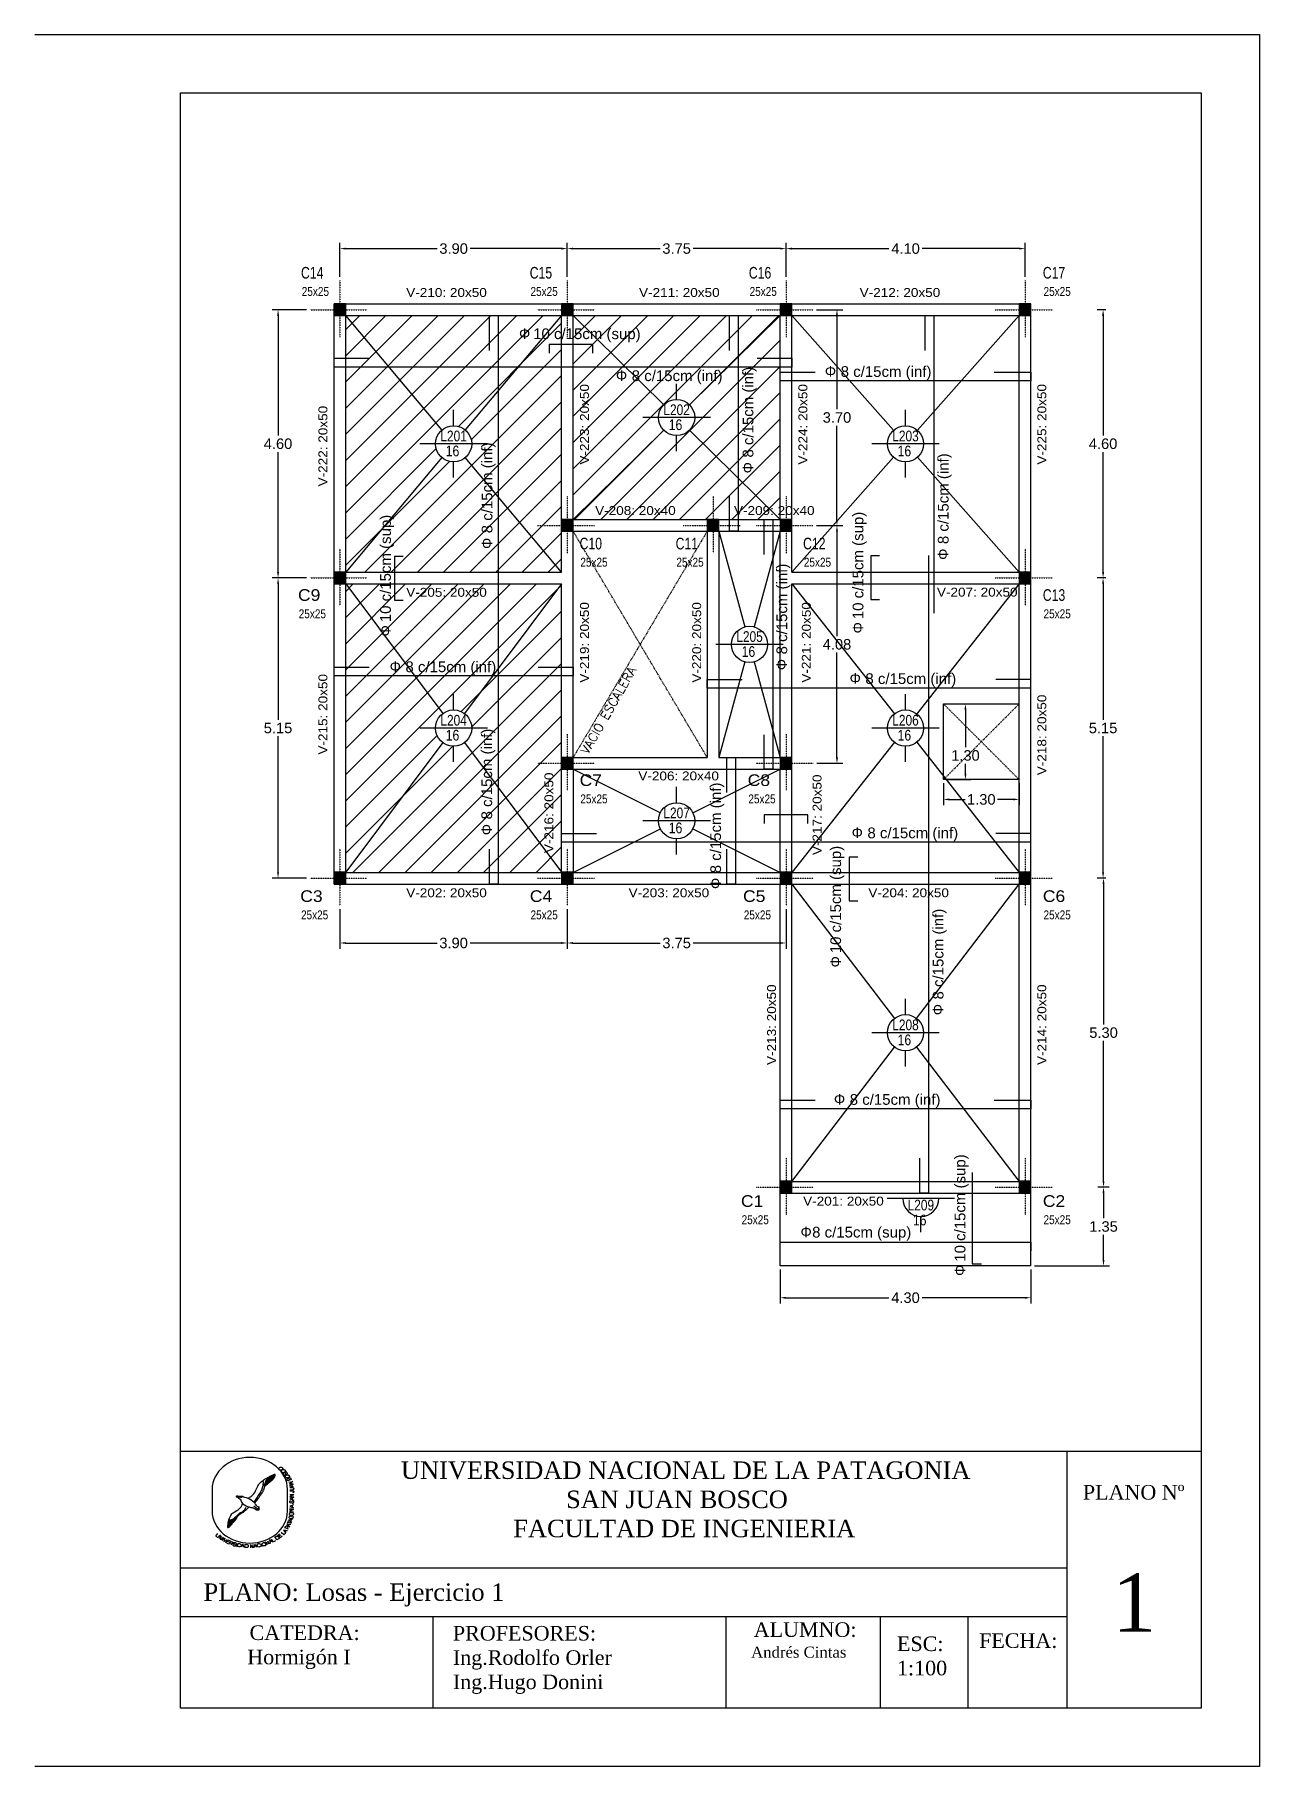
# Paper-space layout 'RÓTULO A4' of a CAD drawing. Extents: x -7 to 203, y -7 to 290.
# The model-space entities are those that its viewports show. They can reach past a viewport. Long polylines and large blocks are cut down to what shows.
import ezdxf
from ezdxf.enums import TextEntityAlignment as Align

# ---------------------------------------------------------------- set-up
doc = ezdxf.new("R2010")
doc.units = 0
doc.linetypes.add('DASHDOT', pattern=[25.4, 12.7, -6.35, 0, -6.35])
doc.linetypes.add('DASHDOT2', pattern=[0.5, 0.25, -0.125, 0, -0.125])
doc.layers.get('0').update_dxf_attribs({"linetype": 'CONTINUOUS'})
doc.layers.get('Defpoints').update_dxf_attribs({"linetype": 'CONTINUOUS'})
for name, color, linetype in [('Armaduras', 6, 'CONTINUOUS'), ('COLUMNA RECT', 3, 'CONTINUOUS'), ('COLUMNA REF', 3, 'CONTINUOUS'), ('COLUMNAS EJES', 1, 'CONTINUOUS'), ('Cotas', 8, 'CONTINUOUS'), ('Ejes', 8, 'CONTINUOUS'), ('TEXTO', 2, 'CONTINUOUS'), ('Textos', 2, 'CONTINUOUS'), ('VIG_DIMEN', 3, 'CONTINUOUS'), ('VIGAS', 5, 'CONTINUOUS')]:
    doc.layers.add(name, color=color, linetype=linetype)
doc.styles.add('ROMANS', font='romans')
doc.styles.get("Standard").update_dxf_attribs({"font": 'arial.ttf', "height": 0.18})
doc.styles.add('Symbol', font='symbol.ttf', dxfattribs={"height": 0.5})
doc.dimstyles.get("Standard").update_dxf_attribs({"dimtxt": 0.18, "dimasz": 0.1, "dimexe": 0.1, "dimexo": 0.06, "dimgap": 0.05, "dimtad": 0, "dimtih": 1, "dimtoh": 1, "dimzin": 0, "dimdsep": 46, "dimtxsty": 'Standard', "dimcen": 0.1, "dimadec": 0, "dimazin": 0, "dimtfac": 1, "dimtofl": 0, "dimtmove": 0, "dimatfit": 3, "dimfxl": 0, "dimtolj": 1, "dimtzin": 0, "dimarcsym": 0})

psp = doc.layouts.new('RÓTULO A4')

# ---------------------------------------------------------------- texts
for s, insert, char_height, width, attachment_point in [('{\\fTimes New Roman|b0|i0|c0|p18;\\C1;UNIVERSIDAD NACIONAL DE LA PATAGONIA\\P                         SAN JUAN BOSCO\\P                 FACULTAD DE INGENIERIA}', (55.92, 44.86), 3, 97.447, 1), ('{\\fTimes New Roman|b0|i0|c0|p18;\\C1;PLANO Nº}', (181.57, 40.82), 2.5, 21.2186, 2), ('{\\fTimes New Roman|b0|i0|c0|p18;\\C1;PLANO: Losas - Ejercicio 1}', (22.07, 23.95), 3, 130.5399, 1), ('{\\fTimes New Roman|b0|i0|c0|p18;\\C1;1}', (177.88, 25.66), 10, 6.1938, 1), ('{\\fTimes New Roman|b0|i0|c0|p18;\\C1;           CATEDRA: \\P^IHormigón I}', (19.58, 12.99), 2.5, 41.6528, 4), ('{\\fTimes New Roman|b0|i0|c0|p18;\\C1;PROFESORES:\\PIng.Rodolfo Orler\\PIng.Hugo Donini}', (64.83, 10.81), 2.5, 46.505, 4), ('{\\fTimes New Roman|b0|i0|c0|p18;\\C1;  ALUMNO:\\P\\H0.76x;  Andrés Cintas}', (114.53, 17.27), 2.5, 23.162, 1), ('{\\fTimes New Roman|b0|i0|c0|p18;\\C1;ESC:\\P1:100}', (140.98, 11.48), 2.5, 7.7161, 4), ('{\\fTimes New Roman|b0|i0|c0|p18;\\C1;FECHA:}', (161.77, 15.38), 2.5, 16.1107, 2)]:
    psp.add_mtext(s, dxfattribs=dict(insert=insert, char_height=char_height, width=width, attachment_point=attachment_point))

msp = doc.modelspace()

# ---------------------------------------------------------------- texts
at = {"layer": 'COLUMNA REF'}
for s, width, p, p2 in [('C14', 0.749194, (310.428, 69.601), (310.812, 69.601)), ('C15', 0.749194, (314.35, 69.601), (314.734, 69.601)), ('C16', 0.749194, (318.107, 69.601), (318.491, 69.601)), ('C17', 0.749194, (323.148, 69.601), (323.532, 69.601)), ('C10', 0.749194, (315.205, 64.957), (315.589, 64.957)), ('C11', 0.749194, (316.852, 64.957), (317.236, 64.957)), ('C12', 0.749194, (319.037, 64.957), (319.421, 64.957)), ('C9', 1.075141, (310.376, 64.074), (310.76, 64.074)), ('C13', 0.749194, (323.148, 64.074), (323.532, 64.074)), ('C7', 1.075141, (315.205, 60.899), (315.589, 60.899)), ('C8', 1.075141, (318.087, 60.899), (318.471, 60.899)), ('C3', 1.075141, (310.415, 58.91), (310.799, 58.91)), ('C4', 1.075141, (314.351, 58.91), (314.735, 58.91)), ('C5', 1.075141, (318.007, 58.91), (318.391, 58.91)), ('C6', 1.075141, (323.148, 58.91), (323.532, 58.91)), ('C1', 1.075141, (317.971, 53.681), (318.355, 53.681)), ('C2', 1.075141, (323.148, 53.681), (323.532, 53.681))]:
    msp.add_text(s, height=0.2, dxfattribs=dict(at, width=width)).set_placement(p, p2, align=Align.FIT)
at = {"layer": 'Cotas', "width": 0.8}
for p in [(310.441, 69.304), (314.363, 69.304), (318.12, 69.304), (323.16, 69.304), (315.218, 64.66), (316.865, 64.66), (319.05, 64.66), (310.389, 63.776), (323.16, 63.776), (315.218, 60.601), (318.099, 60.601), (310.428, 58.612), (314.364, 58.612), (318.02, 58.612), (323.16, 58.612), (317.983, 53.384), (323.16, 53.384)]:
    msp.add_text('25x25', height=0.1533, dxfattribs=at).set_placement(p)
at = {"layer": 'TEXTO', "style": 'Symbol'}
for p in [(314.166, 68.567), (315.828, 67.847), (319.411, 67.92), (311.948, 62.856), (319.835, 62.653), (319.87, 60.007), (319.566, 55.436), (318.993, 53.159)]:
    msp.add_text('F', height=0.18, dxfattribs=at).set_placement(p)
for p in [(318.18, 66.261), (313.706, 64.964), (321.528, 64.778), (311.965, 63.464), (320.066, 63.516), (318.76, 62.885), (313.7, 60.055), (317.626, 59.132), (319.683, 57.788), (321.439, 56.968), (321.816, 52.496)]:
    msp.add_text('F', height=0.18, rotation=90, dxfattribs=at).set_placement(p)
at = {"layer": 'Textos'}
for s, p in [('10 c/15cm (sup)', (315.33, 68.563)), ('8 c/15cm (inf)', (316.877, 67.843)), ('8 c/15cm (inf)', (320.46, 67.915)), ('8 c/15cm (inf)', (312.997, 62.851)), ('8 c/15cm (inf)', (320.884, 62.648)), ('8 c/15cm (inf)', (320.918, 60.003)), ('8 c/15cm (inf)', (320.615, 55.431)), ('8 c/15cm (sup)', (320.042, 53.155))]:
    msp.add_text(s, height=0.18396, dxfattribs=at).set_placement(p, align=Align.CENTER)
for s, p in [('8 c/15cm (inf)', (318.185, 67.31)), ('8 c/15cm (inf)', (313.71, 66.012)), ('8 c/15cm (inf)', (321.532, 65.826)), ('10 c/15cm (sup)', (311.969, 64.629)), ('10 c/15cm (sup)', (320.071, 64.681)), ('8 c/15cm (inf)', (318.764, 63.934)), ('8 c/15cm (inf)', (313.705, 61.104)), ('8 c/15cm (inf)', (317.63, 60.18)), ('10 c/15cm (sup)', (319.688, 58.952)), ('8 c/15cm (inf)', (321.444, 58.016)), ('10 c/15cm (sup)', (321.82, 53.661))]:
    msp.add_text(s, height=0.18396, rotation=90, dxfattribs=at).set_placement(p, align=Align.CENTER)
for s, width, p, p2 in [('L202', 0.793414, (316.642, 67.26), (317.095, 67.26)), ('16', 0.813074, (316.733, 67.003), (316.966, 67.003)), ('L201', 0.793414, (312.818, 66.81), (313.271, 66.81)), ('L203', 0.793414, (320.566, 66.81), (321.02, 66.81)), ('16', 0.813074, (312.909, 66.553), (313.142, 66.553)), ('16', 0.813074, (320.658, 66.553), (320.89, 66.553)), ('L205', 0.793414, (317.892, 63.37), (318.346, 63.37)), ('16', 0.813074, (317.984, 63.113), (318.216, 63.113)), ('L204', 0.793414, (312.818, 61.935), (313.271, 61.935)), ('L206', 0.793414, (320.566, 61.935), (321.02, 61.935)), ('16', 0.813074, (312.909, 61.678), (313.142, 61.678)), ('16', 0.813074, (320.658, 61.678), (320.89, 61.678)), ('L207', 0.793414, (316.642, 60.345), (317.095, 60.345)), ('16', 0.813074, (316.733, 60.088), (316.966, 60.088)), ('L208', 0.793414, (320.566, 56.71), (321.02, 56.71)), ('16', 0.813074, (320.658, 56.453), (320.89, 56.453)), ('L209', 0.793414, (320.829, 53.62), (321.283, 53.62)), ('16', 0.813074, (320.921, 53.363), (321.153, 53.363))]:
    msp.add_text(s, height=0.184, dxfattribs=dict(at, width=width)).set_placement(p, p2, align=Align.FIT)
at = {"layer": 'VIG_DIMEN', "width": 1.08479}
for s, p, p2 in [('V-210: 20x50', (312.232, 69.286), (313.614, 69.286)), ('V-211: 20x50', (316.224, 69.286), (317.606, 69.286)), ('V-212: 20x50', (320.007, 69.286), (321.389, 69.286)), ('V-208: 20x40', (315.471, 65.547), (316.853, 65.547)), ('V-209: 20x40', (317.852, 65.547), (319.234, 65.547)), ('V-205: 20x50', (312.232, 64.144), (313.614, 64.144)), ('V-207: 20x50', (321.332, 64.147), (322.714, 64.147)), ('V-206: 20x40', (316.212, 60.995), (317.594, 60.995)), ('V-202: 20x50', (312.232, 58.991), (313.614, 58.991)), ('V-203: 20x50', (316.045, 58.991), (317.427, 58.991)), ('V-204: 20x50', (320.156, 58.991), (321.538, 58.991)), ('V-201: 20x50', (319.038, 53.703), (320.42, 53.703))]:
    msp.add_text(s, height=0.1533, dxfattribs=at).set_placement(p, p2, align=Align.FIT)
for s, p, p2 in [('V-223: 20x50', (315.365, 66.411), (315.365, 67.793)), ('V-224: 20x50', (319.11, 66.411), (319.11, 67.793)), ('V-225: 20x50', (323.207, 66.411), (323.207, 67.793)), ('V-222: 20x50', (310.88, 66.037), (310.88, 67.419)), ('V-219: 20x50', (315.365, 62.671), (315.365, 64.053)), ('V-220: 20x50', (317.289, 62.671), (317.289, 64.053)), ('V-221: 20x50', (319.169, 62.671), (319.169, 64.053)), ('V-215: 20x50', (310.88, 61.438), (310.88, 62.82)), ('V-218: 20x50', (323.207, 61.084), (323.207, 62.466)), ('V-216: 20x50', (314.755, 59.748), (314.755, 61.13)), ('V-217: 20x50', (319.353, 59.714), (319.353, 61.096)), ('V-213: 20x50', (318.573, 56.114), (318.573, 57.496)), ('V-214: 20x50', (323.207, 56.114), (323.207, 57.496))]:
    msp.add_text(s, height=0.1533, rotation=90, dxfattribs=at).set_placement(p, p2, align=Align.FIT)
at = {"layer": 'VIG_DIMEN', "style": 'ROMANS'}
msp.add_text('VACIO ESCALERA', height=0.1533, rotation=60.2479, dxfattribs=at).set_placement((315.348, 61.429))

# ---------------------------------------------------------------- blocks, each defined once
blk = doc.blocks.new('*D96')
at = {"layer": 'Cotas', "color": 0, "lineweight": -2}
for p, q in [((318.643, 52.608), (318.643, 52.022)), ((322.943, 52.608), (322.943, 52.022)), ((318.743, 52.122), (320.506, 52.122)), ((322.843, 52.122), (321.08, 52.122))]:
    blk.add_line(p, q, dxfattribs=at)
at = {"layer": 'Cotas', "color": 0}
for points in [[(318.743, 52.138), (318.743, 52.105), (318.643, 52.122)], [(322.843, 52.138), (322.843, 52.105), (322.943, 52.122)]]:
    blk.add_solid(points, dxfattribs=at)
at = {"layer": 'Defpoints', "color": 0}
for p in [(318.643, 52.668), (322.943, 52.668), (322.943, 52.122)]:
    blk.add_point(p, dxfattribs=at)
at = {"layer": 'Cotas', "color": 0, "insert": (320.793, 52.122), "char_height": 0.18, "attachment_point": 5}
blk.add_mtext('\\A1;4.30', dxfattribs=at)
blk = doc.blocks.new('*D97')
at = {"layer": 'Cotas', "color": 0, "lineweight": -2}
for p, q in [((324.228, 54.018), (324.089, 54.018)), ((324.189, 53.918), (324.189, 53.485)), ((324.189, 52.768), (324.189, 53.201)), ((323.003, 52.668), (324.289, 52.668))]:
    blk.add_line(p, q, dxfattribs=at)
at = {"layer": 'Cotas', "color": 0}
for points in [[(324.172, 53.918), (324.205, 53.918), (324.189, 54.018)], [(324.172, 52.768), (324.205, 52.768), (324.189, 52.668)]]:
    blk.add_solid(points, dxfattribs=at)
at = {"layer": 'Defpoints', "color": 0}
for p in [(324.288, 54.018), (322.943, 52.668), (324.189, 52.668)]:
    blk.add_point(p, dxfattribs=at)
at = {"layer": 'Cotas', "color": 0, "insert": (324.189, 53.343), "char_height": 0.18, "attachment_point": 5}
blk.add_mtext('\\A1;1.35', dxfattribs=at)
blk = doc.blocks.new('*D98')
at = {"layer": 'Cotas', "color": 0, "lineweight": -2}
for p, q in [((324.228, 59.318), (324.089, 59.318)), ((324.189, 59.218), (324.189, 56.81)), ((324.189, 54.118), (324.189, 56.526)), ((324.288, 54.018), (324.089, 54.018))]:
    blk.add_line(p, q, dxfattribs=at)
at = {"layer": 'Cotas', "color": 0}
for points in [[(324.172, 59.218), (324.205, 59.218), (324.189, 59.318)], [(324.172, 54.118), (324.205, 54.118), (324.189, 54.018)]]:
    blk.add_solid(points, dxfattribs=at)
at = {"layer": 'Defpoints', "color": 0}
for p in [(324.189, 59.318), (324.288, 59.318), (324.348, 54.018)]:
    blk.add_point(p, dxfattribs=at)
at = {"layer": 'Cotas', "color": 0, "insert": (324.189, 56.668), "char_height": 0.18, "attachment_point": 5}
blk.add_mtext('\\A1;5.30', dxfattribs=at)
blk = doc.blocks.new('*D99')
at = {"layer": 'Cotas', "color": 0, "lineweight": -2}
for p, q in [((324.228, 64.468), (324.081, 64.468)), ((324.181, 64.368), (324.181, 62.035)), ((324.181, 59.418), (324.181, 61.751)), ((324.121, 59.318), (324.081, 59.318))]:
    blk.add_line(p, q, dxfattribs=at)
at = {"layer": 'Cotas', "color": 0}
for points in [[(324.164, 64.368), (324.198, 64.368), (324.181, 64.468)], [(324.164, 59.418), (324.198, 59.418), (324.181, 59.318)]]:
    blk.add_solid(points, dxfattribs=at)
at = {"layer": 'Defpoints', "color": 0}
for p in [(324.181, 64.468), (324.288, 64.468), (324.181, 59.318)]:
    blk.add_point(p, dxfattribs=at)
at = {"layer": 'Cotas', "color": 0, "insert": (324.181, 61.893), "char_height": 0.18, "attachment_point": 5}
blk.add_mtext('\\A1;5.15', dxfattribs=at)
blk = doc.blocks.new('*D100')
at = {"layer": 'Cotas', "color": 0, "lineweight": -2}
for p, q in [((324.228, 69.068), (324.081, 69.068)), ((324.181, 68.968), (324.181, 66.91)), ((324.181, 64.568), (324.181, 66.626)), ((324.121, 64.468), (324.081, 64.468))]:
    blk.add_line(p, q, dxfattribs=at)
at = {"layer": 'Cotas', "color": 0}
for points in [[(324.164, 68.968), (324.198, 68.968), (324.181, 69.068)], [(324.164, 64.568), (324.198, 64.568), (324.181, 64.468)]]:
    blk.add_solid(points, dxfattribs=at)
at = {"layer": 'Defpoints', "color": 0}
for p in [(324.181, 69.068), (324.288, 69.068), (324.181, 64.468)]:
    blk.add_point(p, dxfattribs=at)
at = {"layer": 'Cotas', "color": 0, "insert": (324.181, 66.768), "char_height": 0.18, "attachment_point": 5}
blk.add_mtext('\\A1;4.60', dxfattribs=at)
blk = doc.blocks.new('*D101')
at = {"layer": 'Cotas', "color": 0, "lineweight": -2}
for p, q in [((318.744, 69.63), (318.744, 70.215)), ((318.844, 70.115), (320.507, 70.115)), ((322.744, 70.115), (321.081, 70.115)), ((322.844, 69.63), (322.844, 70.215))]:
    blk.add_line(p, q, dxfattribs=at)
at = {"layer": 'Cotas', "color": 0}
for points in [[(318.844, 70.132), (318.844, 70.099), (318.744, 70.115)], [(322.744, 70.132), (322.744, 70.099), (322.844, 70.115)]]:
    blk.add_solid(points, dxfattribs=at)
at = {"layer": 'Defpoints', "color": 0}
for p in [(318.744, 70.115), (318.744, 69.57), (322.844, 69.57)]:
    blk.add_point(p, dxfattribs=at)
at = {"layer": 'Cotas', "color": 0, "insert": (320.794, 70.115), "char_height": 0.18, "attachment_point": 5}
blk.add_mtext('\\A1;4.10', dxfattribs=at)
blk = doc.blocks.new('*D102')
at = {"layer": 'Defpoints', "color": 0}
for p in [(314.994, 70.115), (314.994, 69.57), (318.744, 69.57)]:
    blk.add_point(p, dxfattribs=at)
at = {"layer": 'Ejes', "color": 0, "lineweight": -2}
for p, q in [((314.994, 69.63), (314.994, 70.215)), ((315.094, 70.115), (316.585, 70.115)), ((318.644, 70.115), (317.153, 70.115)), ((318.744, 69.63), (318.744, 70.215))]:
    blk.add_line(p, q, dxfattribs=at)
at = {"layer": 'Ejes', "color": 0}
for points in [[(315.094, 70.132), (315.094, 70.099), (314.994, 70.115)], [(318.644, 70.132), (318.644, 70.099), (318.744, 70.115)]]:
    blk.add_solid(points, dxfattribs=at)
at = {"layer": 'Ejes', "color": 0, "insert": (316.869, 70.115), "char_height": 0.18, "attachment_point": 5}
blk.add_mtext('\\A1;3.75', dxfattribs=at)
blk = doc.blocks.new('*D103')
at = {"layer": 'Defpoints', "color": 0}
for p in [(311.095, 70.115), (311.095, 69.57), (314.994, 69.63)]:
    blk.add_point(p, dxfattribs=at)
at = {"layer": 'Ejes', "color": 0, "lineweight": -2}
for p, q in [((311.095, 69.63), (311.095, 70.215)), ((311.195, 70.115), (312.761, 70.115)), ((314.894, 70.115), (313.328, 70.115)), ((314.994, 69.69), (314.994, 70.215))]:
    blk.add_line(p, q, dxfattribs=at)
at = {"layer": 'Ejes', "color": 0}
for points in [[(311.195, 70.132), (311.195, 70.099), (311.095, 70.115)], [(314.894, 70.132), (314.894, 70.099), (314.994, 70.115)]]:
    blk.add_solid(points, dxfattribs=at)
at = {"layer": 'Ejes', "color": 0, "insert": (313.045, 70.115), "char_height": 0.18, "attachment_point": 5}
blk.add_mtext('\\A1;3.90', dxfattribs=at)
blk = doc.blocks.new('*D104')
at = {"layer": 'Defpoints', "color": 0}
for p in [(310.584, 69.068), (310.034, 64.467), (310.584, 64.467)]:
    blk.add_point(p, dxfattribs=at)
at = {"layer": 'Ejes', "color": 0, "lineweight": -2}
for p, q in [((310.524, 69.068), (309.934, 69.068)), ((310.034, 68.968), (310.034, 66.91)), ((310.034, 64.567), (310.034, 66.626)), ((310.524, 64.467), (309.934, 64.467))]:
    blk.add_line(p, q, dxfattribs=at)
at = {"layer": 'Ejes', "color": 0}
for points in [[(310.018, 68.968), (310.051, 68.968), (310.034, 69.068)], [(310.018, 64.567), (310.051, 64.567), (310.034, 64.467)]]:
    blk.add_solid(points, dxfattribs=at)
at = {"layer": 'Ejes', "color": 0, "insert": (310.034, 66.768), "char_height": 0.18, "attachment_point": 5}
blk.add_mtext('\\A1;4.60', dxfattribs=at)
blk = doc.blocks.new('*D105')
at = {"layer": 'Defpoints', "color": 0}
for p in [(310.584, 64.467), (310.034, 59.318), (310.584, 59.318)]:
    blk.add_point(p, dxfattribs=at)
at = {"layer": 'Ejes', "color": 0, "lineweight": -2}
for p, q in [((310.524, 64.467), (309.934, 64.467)), ((310.034, 64.367), (310.034, 62.035)), ((310.034, 59.418), (310.034, 61.751)), ((310.524, 59.318), (309.934, 59.318))]:
    blk.add_line(p, q, dxfattribs=at)
at = {"layer": 'Ejes', "color": 0}
for points in [[(310.018, 64.367), (310.051, 64.367), (310.034, 64.467)], [(310.018, 59.418), (310.051, 59.418), (310.034, 59.318)]]:
    blk.add_solid(points, dxfattribs=at)
at = {"layer": 'Ejes', "color": 0, "insert": (310.034, 61.893), "char_height": 0.18, "attachment_point": 5}
blk.add_mtext('\\A1;5.15', dxfattribs=at)
blk = doc.blocks.new('*D106')
at = {"layer": 'Defpoints', "color": 0}
for p in [(311.095, 58.845), (314.993, 58.845), (314.993, 58.206)]:
    blk.add_point(p, dxfattribs=at)
at = {"layer": 'Ejes', "color": 0, "lineweight": -2}
for p, q in [((311.095, 58.785), (311.095, 58.106)), ((314.993, 58.785), (314.993, 58.106)), ((311.195, 58.206), (312.761, 58.206)), ((314.893, 58.206), (313.327, 58.206))]:
    blk.add_line(p, q, dxfattribs=at)
at = {"layer": 'Ejes', "color": 0}
for points in [[(311.195, 58.223), (311.195, 58.19), (311.095, 58.206)], [(314.893, 58.223), (314.893, 58.19), (314.993, 58.206)]]:
    blk.add_solid(points, dxfattribs=at)
at = {"layer": 'Ejes', "color": 0, "insert": (313.044, 58.206), "char_height": 0.18, "attachment_point": 5}
blk.add_mtext('\\A1;3.90', dxfattribs=at)
blk = doc.blocks.new('*D107')
at = {"layer": 'Defpoints', "color": 0}
for p in [(314.993, 58.845), (318.744, 58.845), (318.744, 58.206)]:
    blk.add_point(p, dxfattribs=at)
at = {"layer": 'Ejes', "color": 0, "lineweight": -2}
for p, q in [((314.993, 58.785), (314.993, 58.106)), ((318.744, 58.785), (318.744, 58.106)), ((315.093, 58.206), (316.584, 58.206)), ((318.644, 58.206), (317.153, 58.206))]:
    blk.add_line(p, q, dxfattribs=at)
at = {"layer": 'Ejes', "color": 0}
for points in [[(315.093, 58.223), (315.093, 58.19), (314.993, 58.206)], [(318.644, 58.223), (318.644, 58.19), (318.744, 58.206)]]:
    blk.add_solid(points, dxfattribs=at)
at = {"layer": 'Ejes', "color": 0, "insert": (316.869, 58.206), "char_height": 0.18, "attachment_point": 5}
blk.add_mtext('\\A1;3.75', dxfattribs=at)
blk = doc.blocks.new('*D109')
at = {"layer": 'Defpoints', "color": 0}
for p in [(319.209, 65.367), (319.618, 65.367), (319.21, 61.288)]:
    blk.add_point(p, dxfattribs=at)
at = {"layer": 'Ejes', "color": 0, "lineweight": -2}
for p, q in [((319.269, 65.367), (319.718, 65.367)), ((319.618, 65.267), (319.618, 63.47)), ((319.618, 61.388), (319.618, 63.186)), ((319.27, 61.288), (319.718, 61.288))]:
    blk.add_line(p, q, dxfattribs=at)
at = {"layer": 'Ejes', "color": 0}
for points in [[(319.601, 65.267), (319.635, 65.267), (319.618, 65.367)], [(319.601, 61.388), (319.635, 61.388), (319.618, 61.288)]]:
    blk.add_solid(points, dxfattribs=at)
at = {"layer": 'Ejes', "color": 0, "insert": (319.618, 63.328), "char_height": 0.18, "attachment_point": 5}
blk.add_mtext('\\A1;4.08', dxfattribs=at)
blk = doc.blocks.new('*D110')
at = {"layer": 'Defpoints', "color": 0}
for p in [(319.209, 69.068), (319.618, 69.068), (319.209, 65.367)]:
    blk.add_point(p, dxfattribs=at)
at = {"layer": 'Ejes', "color": 0, "lineweight": -2}
for p, q in [((319.269, 69.068), (319.718, 69.068)), ((319.618, 68.968), (319.618, 67.36)), ((319.618, 65.467), (319.618, 67.076)), ((319.269, 65.367), (319.718, 65.367))]:
    blk.add_line(p, q, dxfattribs=at)
at = {"layer": 'Ejes', "color": 0}
for points in [[(319.601, 68.968), (319.635, 68.968), (319.618, 69.068)], [(319.601, 65.467), (319.635, 65.467), (319.618, 65.367)]]:
    blk.add_solid(points, dxfattribs=at)
at = {"layer": 'Ejes', "color": 0, "insert": (319.618, 67.218), "char_height": 0.18, "attachment_point": 5}
blk.add_mtext('\\A1;3.70', dxfattribs=at)
blk = doc.blocks.new('*D111')
at = {"layer": 'Defpoints', "color": 0}
for p in [(321.443, 61.008), (322.743, 61.008), (322.743, 60.668)]:
    blk.add_point(p, dxfattribs=at)
at = {"layer": 'Ejes', "color": 0, "lineweight": -2}
for p, q in [((321.443, 60.948), (321.443, 60.568)), ((322.743, 60.948), (322.743, 60.568)), ((321.543, 60.668), (321.818, 60.668)), ((322.643, 60.668), (322.368, 60.668))]:
    blk.add_line(p, q, dxfattribs=at)
at = {"layer": 'Ejes', "color": 0}
for points in [[(321.543, 60.685), (321.543, 60.652), (321.443, 60.668)], [(322.643, 60.685), (322.643, 60.652), (322.743, 60.668)]]:
    blk.add_solid(points, dxfattribs=at)
at = {"layer": 'Ejes', "color": 0, "insert": (322.093, 60.668), "char_height": 0.18, "attachment_point": 5}
blk.add_mtext('\\A1;1.30', dxfattribs=at)
blk = doc.blocks.new('*D112')
at = {"layer": 'Defpoints', "color": 0}
for p in [(321.821, 62.308), (321.821, 62.308), (321.443, 61.008)]:
    blk.add_point(p, dxfattribs=at)
at = {"layer": 'Ejes', "color": 0, "lineweight": -2}
for p, q in [((321.821, 62.208), (321.821, 61.564)), ((321.881, 62.308), (321.921, 62.308)), ((321.821, 61.108), (321.821, 61.28)), ((321.503, 61.008), (321.921, 61.008))]:
    blk.add_line(p, q, dxfattribs=at)
at = {"layer": 'Ejes', "color": 0}
for points in [[(321.804, 62.208), (321.837, 62.208), (321.821, 62.308)], [(321.804, 61.108), (321.837, 61.108), (321.821, 61.008)]]:
    blk.add_solid(points, dxfattribs=at)
at = {"layer": 'Ejes', "color": 0, "insert": (321.821, 61.422), "char_height": 0.18, "attachment_point": 5}
blk.add_mtext('\\A1;1.30', dxfattribs=at)

# ---------------------------------------------------------------- dimensions: what is measured, and where the dimension line sits
at = {"layer": 'Cotas'}
for base, p1, p2, picture, middle in [((318.744, 70.115), (322.844, 69.57), (318.744, 69.57), '*D101', (320.794, 70.115)), ((322.943, 52.122), (318.643, 52.668), (322.943, 52.668), '*D96', (320.793, 52.122))]:
    dim = msp.add_linear_dim(base=base, p1=p1, p2=p2, dimstyle='Standard', dxfattribs=at)
    dim.commit()
    dim.dimension.update_dxf_attribs({"geometry": picture, "text_midpoint": middle})
for base, p1, p2, picture, middle in [((324.181, 69.068), (324.181, 64.468), (324.288, 69.068), '*D100', (324.181, 66.768)), ((324.181, 64.468), (324.181, 59.318), (324.288, 64.468), '*D99', (324.181, 61.893)), ((324.189, 59.318), (324.348, 54.018), (324.288, 59.318), '*D98', (324.189, 56.668)), ((324.189, 52.668), (324.288, 54.018), (322.943, 52.668), '*D97', (324.189, 53.343))]:
    dim = msp.add_linear_dim(base=base, p1=p1, p2=p2, angle=90, dimstyle='Standard', dxfattribs=at)
    dim.commit()
    dim.dimension.update_dxf_attribs({"geometry": picture, "text_midpoint": middle})
at = {"layer": 'Ejes'}
for base, p1, p2, picture, middle in [((311.095, 70.115), (314.994, 69.63), (311.095, 69.57), '*D103', (313.045, 70.115)), ((314.994, 70.115), (318.744, 69.57), (314.994, 69.57), '*D102', (316.869, 70.115)), ((322.743, 60.668), (321.443, 61.008), (322.743, 61.008), '*D111', (322.093, 60.668)), ((314.993, 58.206), (311.095, 58.845), (314.993, 58.845), '*D106', (313.044, 58.206))]:
    dim = msp.add_linear_dim(base=base, p1=p1, p2=p2, dimstyle='Standard', dxfattribs=at)
    dim.commit()
    dim.dimension.update_dxf_attribs({"geometry": picture, "text_midpoint": middle})
dim = msp.add_linear_dim(base=(310.034, 64.467), p1=(310.584, 69.068), p2=(310.584, 64.467), angle=90, dimstyle='Standard', dxfattribs=at)
dim.commit()
dim.dimension.update_dxf_attribs({"geometry": '*D104', "text_midpoint": (310.034, 66.768)})
for base, p1, p2, picture, middle in [((319.618, 69.068), (319.209, 65.367), (319.209, 69.068), '*D110', (319.618, 67.218)), ((319.618, 65.367), (319.21, 61.288), (319.209, 65.367), '*D109', (319.618, 63.328)), ((310.034, 59.318), (310.584, 64.467), (310.584, 59.318), '*D105', (310.034, 61.893))]:
    dim = msp.add_linear_dim(base=base, p1=p1, p2=p2, angle=90, dimstyle='Standard', override={"dimtmove": 1}, dxfattribs=at)
    dim.commit()
    dim.dimension.update_dxf_attribs({"geometry": picture, "text_midpoint": middle})
dim = msp.add_linear_dim(base=(321.821, 62.308), p1=(321.443, 61.008), p2=(321.821, 62.308), angle=90, dimstyle='Standard', dxfattribs=at)
dim.commit()
dim.dimension.update_dxf_attribs({"geometry": '*D112', "text_midpoint": (321.821, 61.422), "dimtype": 160})
dim = msp.add_linear_dim(base=(318.744, 58.206), p1=(314.993, 58.845), p2=(318.744, 58.845), dimstyle='Standard', override={"dimtmove": 1}, dxfattribs=at)
dim.commit()
dim.dimension.update_dxf_attribs({"geometry": '*D107', "text_midpoint": (316.869, 58.206)})

# ---------------------------------------------------------------- hatches: boundary and pattern name
at = {"layer": 'COLUMNAS EJES'}
for points in [[(311.195, 69.169), (310.994, 69.169), (310.994, 68.968), (311.195, 68.968)], [(315.095, 69.169), (314.894, 69.169), (314.894, 68.968), (315.095, 68.968)], [(318.844, 69.169), (318.643, 69.169), (318.643, 68.968), (318.844, 68.968)], [(322.944, 69.169), (322.743, 69.169), (322.743, 68.968), (322.944, 68.968)], [(315.094, 65.468), (314.893, 65.468), (314.893, 65.267), (315.094, 65.267)], [(317.594, 65.469), (317.393, 65.469), (317.393, 65.268), (317.594, 65.268)], [(318.844, 65.468), (318.643, 65.468), (318.643, 65.267), (318.844, 65.267)], [(311.195, 64.568), (310.994, 64.568), (310.994, 64.367), (311.195, 64.367)], [(322.944, 64.568), (322.743, 64.568), (322.743, 64.367), (322.944, 64.367)], [(315.095, 61.389), (314.894, 61.389), (314.894, 61.188), (315.095, 61.188)], [(318.845, 61.389), (318.644, 61.389), (318.644, 61.188), (318.845, 61.188)], [(311.195, 59.419), (310.994, 59.419), (310.994, 59.218), (311.195, 59.218)], [(315.094, 59.419), (314.893, 59.419), (314.893, 59.218), (315.094, 59.218)], [(318.844, 59.419), (318.643, 59.419), (318.643, 59.218), (318.844, 59.218)], [(322.944, 59.419), (322.743, 59.419), (322.743, 59.218), (322.944, 59.218)], [(318.844, 54.119), (318.643, 54.119), (318.643, 53.918), (318.844, 53.918)], [(322.944, 54.119), (322.743, 54.119), (322.743, 53.918), (322.944, 53.918)]]:
    msp.add_hatch(color=256, dxfattribs=at).paths.add_polyline_path(points)
at = {"layer": 'Cotas'}
h = msp.add_hatch(dxfattribs=at)
h.set_pattern_fill('ANSI31', color=256, scale=0.1, style=0)
h.paths.add_polyline_path([(311.194, 68.968), (311.194, 64.568), (314.894, 64.568), (314.894, 65.267), (314.893, 65.267), (314.893, 65.468), (314.894, 65.468), (314.894, 68.968)])
h.paths.add_polyline_path([(313.354, 66.768, -1), (312.735, 66.768, -1)], flags=16)
h.paths.add_polyline_path([(312.771, 66.76), (313.318, 66.76), (313.318, 67.042), (312.771, 67.042)], flags=8)
h.paths.add_polyline_path([(312.862, 66.503), (313.189, 66.503), (313.189, 66.785), (312.862, 66.785)], flags=24)
h = msp.add_hatch(dxfattribs=at)
h.set_pattern_fill('ANSI31', color=256, scale=0.1, style=0)
h.paths.add_polyline_path([(315.094, 68.968), (315.094, 65.468), (317.393, 65.468), (317.393, 65.469), (317.594, 65.469), (317.594, 65.468), (318.643, 65.468), (318.643, 68.968)])
h.paths.add_polyline_path([(317.178, 67.218, -1), (316.559, 67.218, -1)], flags=16)
h.paths.add_polyline_path([(316.686, 66.953), (317.013, 66.953), (317.013, 67.235), (316.686, 67.235)], flags=24)
h.paths.add_polyline_path([(316.595, 67.21), (317.142, 67.21), (317.142, 67.492), (316.595, 67.492)], flags=8)
h = msp.add_hatch(dxfattribs=at)
h.set_pattern_fill('ANSI31', color=256, scale=0.1, style=0)
h.paths.add_polyline_path([(311.194, 64.367), (311.194, 59.419), (311.195, 59.419), (311.195, 59.418), (314.893, 59.418), (314.893, 59.419), (314.894, 59.419), (314.894, 64.367)])
h.paths.add_polyline_path([(313.354, 61.893, -1), (312.735, 61.893, -1)], flags=16)
h.paths.add_polyline_path([(312.862, 61.628), (313.189, 61.628), (313.189, 61.91), (312.862, 61.91)], flags=24)
h.paths.add_polyline_path([(312.771, 61.885), (313.318, 61.885), (313.318, 62.167), (312.771, 62.167)], flags=8)

# ---------------------------------------------------------------- linework, layer by layer
at = {"layer": 'Armaduras'}
for p, q in [((321.188, 64.851), (321.188, 53.918)), ((321.038, 53.918), (321.038, 54.518)), ((321.935, 54.27), (321.935, 52.706)), ((321.188, 53.918), (321.038, 53.918)), ((321.935, 52.706), (322.095, 52.706))]:
    msp.add_line(p, q, dxfattribs=at)
for points in [[(313.661, 68.368), (313.661, 68.968), (313.811, 68.968), (313.811, 59.218), (313.661, 59.218), (313.661, 59.818)], [(317.774, 68.368), (317.774, 68.968), (317.924, 68.968), (317.924, 65.268), (317.774, 65.268), (317.774, 65.868)], [(321.129, 68.368), (321.129, 68.968), (321.279, 68.968), (321.279, 63.865)], [(315.432, 68.321), (315.432, 68.471), (314.684, 68.471), (314.684, 68.321)], [(318.25, 68.234), (318.843, 68.234), (318.843, 68.084), (310.994, 68.084), (310.994, 68.234), (311.594, 68.234)], [(322.311, 67.996), (322.943, 67.996), (322.943, 67.846), (318.643, 67.846), (318.643, 67.996), (319.243, 67.996)], [(318.37, 64.868), (318.37, 65.468), (318.52, 65.468), (318.52, 61.188), (318.37, 61.188), (318.37, 61.778)], [(312.179, 64.834), (312.029, 64.834), (312.029, 64.085), (312.179, 64.085)], [(320.35, 64.848), (320.2, 64.848), (320.2, 64.099), (320.35, 64.099)], [(314.494, 62.936), (315.094, 62.936), (315.094, 62.786), (310.994, 62.786), (310.994, 62.936), (311.594, 62.936)], [(322.943, 62.574), (317.393, 62.574), (317.393, 62.724), (317.993, 62.724)], [(322.943, 62.574), (322.943, 62.724), (322.343, 62.724)], [(317.73, 60.788), (317.73, 61.388), (317.88, 61.388), (317.88, 59.218)], [(319.118, 60.253), (319.118, 60.403), (318.37, 60.403), (318.37, 60.253)], [(322.943, 59.937), (314.894, 59.937), (314.894, 60.087), (315.494, 60.087)], [(322.943, 59.937), (322.943, 60.087), (322.343, 60.087)], [(317.88, 59.218), (317.73, 59.218), (317.73, 59.818)], [(319.975, 59.678), (319.825, 59.678), (319.825, 58.93), (319.975, 58.93)], [(322.311, 55.51), (322.943, 55.51), (322.943, 55.36), (318.643, 55.36), (318.643, 55.51), (319.243, 55.51)], [(318.643, 52.928), (318.643, 53.078), (322.944, 53.075), (322.944, 52.925)]]:
    msp.add_lwpolyline(points, dxfattribs=at)
at = {"layer": 'COLUMNA RECT'}
for points in [[(311.195, 69.169), (310.994, 69.169), (310.994, 68.968), (311.195, 68.968)], [(315.095, 69.169), (314.894, 69.169), (314.894, 68.968), (315.095, 68.968)], [(318.844, 69.169), (318.643, 69.169), (318.643, 68.968), (318.844, 68.968)], [(322.944, 69.169), (322.743, 69.169), (322.743, 68.968), (322.944, 68.968)], [(315.094, 65.468), (314.893, 65.468), (314.893, 65.267), (315.094, 65.267)], [(317.594, 65.469), (317.393, 65.469), (317.393, 65.268), (317.594, 65.268)], [(318.844, 65.468), (318.643, 65.468), (318.643, 65.267), (318.844, 65.267)], [(311.195, 64.568), (310.994, 64.568), (310.994, 64.367), (311.195, 64.367)], [(322.944, 64.568), (322.743, 64.568), (322.743, 64.367), (322.944, 64.367)], [(315.095, 61.389), (314.894, 61.389), (314.894, 61.188), (315.095, 61.188)], [(318.845, 61.389), (318.644, 61.389), (318.644, 61.188), (318.845, 61.188)], [(311.195, 59.419), (310.994, 59.419), (310.994, 59.218), (311.195, 59.218)], [(315.094, 59.419), (314.893, 59.419), (314.893, 59.218), (315.094, 59.218)], [(318.844, 59.419), (318.643, 59.419), (318.643, 59.218), (318.844, 59.218)], [(322.944, 59.419), (322.743, 59.419), (322.743, 59.218), (322.944, 59.218)], [(318.844, 54.119), (318.643, 54.119), (318.643, 53.918), (318.844, 53.918)], [(322.944, 54.119), (322.743, 54.119), (322.743, 53.918), (322.944, 53.918)]]:
    msp.add_lwpolyline(points, close=True, dxfattribs=at)
at = {"layer": 'COLUMNAS EJES', "linetype": 'DASHDOT2', "ltscale": 0.3}
for p, q in [((311.095, 69.57), (311.095, 68.595)), ((314.994, 69.57), (314.994, 68.595)), ((318.744, 69.57), (318.744, 68.595)), ((322.844, 69.57), (322.844, 68.595)), ((310.584, 69.068), (311.56, 69.068)), ((314.484, 69.068), (315.459, 69.068)), ((318.233, 69.068), (319.209, 69.068)), ((322.333, 69.068), (323.309, 69.068)), ((314.993, 65.869), (314.993, 64.894)), ((317.494, 65.87), (317.494, 64.895)), ((318.744, 65.869), (318.744, 64.894)), ((314.483, 65.367), (315.458, 65.367)), ((316.983, 65.368), (317.959, 65.368)), ((318.233, 65.367), (319.209, 65.367)), ((311.095, 64.969), (311.095, 63.994)), ((322.844, 64.969), (322.844, 63.994)), ((310.584, 64.467), (311.56, 64.467)), ((322.333, 64.467), (323.309, 64.467)), ((314.994, 61.79), (314.994, 60.815)), ((318.745, 61.79), (318.745, 60.815)), ((314.484, 61.288), (315.459, 61.288)), ((318.234, 61.288), (319.21, 61.288)), ((311.095, 59.82), (311.095, 58.845)), ((314.993, 59.82), (314.993, 58.845)), ((318.744, 59.82), (318.744, 58.845)), ((322.844, 59.82), (322.844, 58.845)), ((310.584, 59.318), (311.56, 59.318)), ((314.483, 59.318), (315.458, 59.318)), ((318.233, 59.318), (319.209, 59.318)), ((322.333, 59.318), (323.309, 59.318)), ((318.744, 54.52), (318.744, 53.545)), ((322.844, 54.52), (322.844, 53.545)), ((318.233, 54.018), (319.209, 54.018)), ((322.333, 54.018), (323.309, 54.018))]:
    msp.add_line(p, q, dxfattribs=at)
at = {"layer": 'Ejes', "linetype": 'Continuous', "ltscale": 0.1}
for p, q in [((312.845, 67.005), (311.195, 68.968)), ((314.894, 68.968), (313.244, 67.005)), ((315.095, 68.968), (316.648, 67.436)), ((318.643, 68.968), (317.089, 67.435)), ((316.648, 67.001), (315.094, 65.468)), ((317.089, 67.001), (318.643, 65.468)), ((312.845, 66.531), (311.194, 64.567)), ((314.894, 64.568), (313.244, 66.531)), ((311.194, 64.367), (312.859, 62.141)), ((314.894, 64.367), (313.23, 62.141)), ((312.859, 61.645), (311.195, 59.419)), ((313.23, 61.645), (314.894, 59.419))]:
    msp.add_line(p, q, dxfattribs=at)
at = {"layer": 'Ejes'}
for p, q in [((318.843, 68.968), (320.588, 67)), ((322.743, 68.968), (320.999, 67)), ((316.869, 67.528), (316.869, 67.798)), ((313.045, 67.078), (313.045, 67.348)), ((317.448, 67.218), (316.289, 67.218)), ((320.793, 67.078), (320.793, 67.348)), ((316.869, 66.64), (316.869, 66.91)), ((313.624, 66.768), (312.465, 66.768)), ((320.588, 66.536), (318.843, 64.568)), ((321.373, 66.768), (320.214, 66.768)), ((320.999, 66.536), (322.743, 64.568)), ((313.045, 66.19), (313.045, 66.46)), ((320.793, 66.19), (320.793, 66.46)), ((317.594, 65.268), (318.038, 63.627)), ((318.643, 65.268), (318.2, 63.627)), ((318.843, 64.368), (320.602, 62.136)), ((322.743, 64.368), (320.985, 62.136)), ((318.698, 63.328), (317.539, 63.328)), ((318.038, 63.029), (317.594, 61.388)), ((318.2, 63.029), (318.643, 61.388)), ((313.045, 62.203), (313.045, 62.473)), ((320.793, 62.203), (320.793, 62.473)), ((313.624, 61.893), (312.465, 61.893)), ((321.373, 61.893), (320.214, 61.893)), ((313.045, 61.315), (313.045, 61.585)), ((320.602, 61.65), (318.843, 59.418)), ((320.793, 61.315), (320.793, 61.585)), ((320.985, 61.65), (322.743, 59.418)), ((315.094, 61.188), (316.591, 60.441)), ((317.146, 60.441), (318.643, 61.188)), ((316.869, 60.613), (316.869, 60.883)), ((317.448, 60.303), (316.289, 60.303)), ((315.094, 59.418), (316.591, 60.165)), ((316.869, 59.725), (316.869, 59.995)), ((317.146, 60.165), (318.643, 59.418)), ((318.843, 59.218), (320.605, 56.914)), ((320.981, 56.914), (322.743, 59.218)), ((320.793, 56.978), (320.793, 57.248)), ((321.373, 56.668), (320.214, 56.668)), ((318.843, 54.118), (320.605, 56.422)), ((320.793, 56.09), (320.793, 56.36)), ((320.981, 56.422), (322.743, 54.118)), ((321.636, 53.827), (320.477, 53.827)), ((322.943, 52.668), (322.943, 53.918)), ((321.056, 53.249), (321.056, 53.519))]:
    msp.add_line(p, q, dxfattribs=at)
at = {"layer": 'Ejes', "linetype": 'DASHDOT', "ltscale": 0.08}
for p, q in [((317.393, 65.268), (315.095, 61.389)), ((317.393, 61.388), (315.095, 65.267)), ((321.443, 62.308), (322.743, 61.008)), ((322.743, 62.308), (321.443, 61.008))]:
    msp.add_line(p, q, dxfattribs=at)
at = {"layer": 'Ejes', "linetype": 'Continuous', "ltscale": 0.1}
for centre in [(316.869, 67.218), (313.045, 66.768), (320.793, 66.768), (318.119, 63.328), (313.045, 61.893), (320.793, 61.893), (316.869, 60.303), (320.793, 56.668)]:
    msp.add_circle(centre, 0.31, dxfattribs=at)
msp.add_arc((321.056, 53.827), 0.31, 180, 0, dxfattribs=at)
at = {"layer": 'VIGAS', "linetype": 'Continuous', "ltscale": 0.1}
for p, q in [((310.994, 69.168), (322.943, 69.168)), ((310.994, 59.218), (310.994, 69.168)), ((311.194, 68.968), (314.894, 68.968)), ((311.194, 59.418), (311.194, 68.968)), ((315.094, 68.968), (318.643, 68.968)), ((318.643, 65.468), (318.643, 68.968)), ((318.843, 64.568), (318.843, 68.968)), ((318.843, 68.968), (322.743, 68.968)), ((322.743, 64.568), (322.743, 68.968)), ((322.943, 53.918), (322.943, 69.168)), ((318.643, 61.388), (318.643, 65.268)), ((318.843, 64.568), (322.743, 64.568)), ((318.843, 64.368), (322.743, 64.368)), ((318.843, 59.418), (318.843, 64.368)), ((322.743, 59.418), (322.743, 64.368)), ((321.443, 61.008), (321.443, 62.308)), ((321.443, 62.308), (322.743, 62.308)), ((315.094, 61.388), (317.393, 61.388)), ((317.594, 61.388), (318.643, 61.388)), ((318.643, 59.418), (318.643, 61.188)), ((322.743, 61.008), (321.443, 61.008)), ((311.194, 59.418), (314.894, 59.418)), ((315.094, 59.418), (318.643, 59.418)), ((318.843, 59.418), (322.743, 59.418)), ((310.994, 59.218), (318.643, 59.218)), ((318.643, 53.918), (318.643, 59.218)), ((318.843, 54.118), (318.843, 59.218)), ((318.843, 59.218), (322.743, 59.218)), ((322.743, 54.118), (322.743, 59.218)), ((318.843, 54.118), (322.743, 54.118)), ((318.643, 53.918), (322.943, 53.918)), ((318.643, 52.668), (318.643, 53.918)), ((322.943, 52.668), (318.643, 52.668))]:
    msp.add_line(p, q, dxfattribs=at)
at = {"layer": 'VIGAS'}
for p, q in [((314.894, 64.568), (314.894, 68.968)), ((315.094, 65.468), (315.094, 68.968)), ((315.094, 65.468), (318.643, 65.468)), ((315.094, 65.268), (317.393, 65.268)), ((315.094, 61.388), (315.094, 65.268)), ((317.393, 65.268), (317.393, 61.388)), ((317.594, 65.268), (317.594, 61.388)), ((317.594, 65.268), (318.643, 65.268)), ((311.195, 64.568), (314.894, 64.568)), ((311.195, 64.367), (314.894, 64.367)), ((314.894, 59.418), (314.894, 64.367)), ((315.094, 61.188), (318.643, 61.188)), ((315.094, 61.188), (315.094, 59.418)), ((322.943, 52.668), (322.944, 53.918))]:
    msp.add_line(p, q, dxfattribs=at)

msp.set_redraw_order([(e.dxf.handle, doc.entitydb.next_handle()) for e in msp.query("TEXT MTEXT ATTDEF DIMENSION ARC_DIMENSION")])  # texts and dimensions are drawn at this point

# ---------------------------------------------------------------- linework, layer by layer
for p, q in [((-6.88, 289.56), (203.12, 289.56)), ((203.12, 289.56), (203.12, -7.44)), ((18.12, 279.56), (193.12, 279.56)), ((18.12, 2.56), (18.12, 279.56)), ((193.12, 279.56), (193.12, 2.56)), ((193.12, 46.56), (18.12, 46.56)), ((170.12, 46.56), (170.12, 2.56)), ((170.12, 26.56), (18.12, 26.56)), ((170.12, 18.19), (18.12, 18.19)), ((61.41, 18.19), (61.41, 2.56)), ((111.64, 18.19), (111.64, 2.56)), ((138.12, 18.19), (138.12, 2.56)), ((153.12, 18.19), (153.12, 2.56)), ((193.12, 2.56), (18.12, 2.56)), ((203.12, -7.44), (-6.88, -7.44))]:
    psp.add_line(p, q)
at = {"color": 1}
for p, q in [((32.16, 41.51), (32.34, 41.64)), ((32.34, 41.64), (32.5, 41.77)), ((32.43, 40.77), (34.3, 42.35)), ((32.44, 40.73), (34.29, 42.3)), ((32.46, 40.83), (34.32, 42.4)), ((32.46, 40.7), (34.26, 42.23)), ((32.47, 40.88), (34.32, 42.45)), ((32.48, 40.68), (34.19, 42.13)), ((32.5, 41.77), (32.65, 41.89)), ((32.51, 40.66), (34.12, 42.02)), ((32.53, 40.64), (34, 41.89)), ((32.65, 41.24), (34.26, 42.6)), ((32.65, 41.2), (34.31, 42.6)), ((32.65, 41.28), (34.2, 42.59)), ((32.65, 41.89), (32.84, 41.96)), ((32.66, 41.17), (34.33, 42.58)), ((32.66, 41.33), (34.12, 42.57)), ((32.67, 41.13), (34.33, 42.54)), ((32.68, 41.39), (34.03, 42.53)), ((32.68, 41.1), (34.33, 42.5)), ((32.7, 41.45), (33.93, 42.49)), ((32.82, 41.59), (32.74, 41.51)), ((32.78, 41.56), (33.82, 42.44)), ((32.9, 41.67), (32.82, 41.59)), ((32.84, 41.96), (33.03, 42.03)), ((33.05, 41.59), (32.84, 41.55)), ((32.95, 41.74), (32.9, 41.67)), ((32.99, 41.82), (32.95, 41.74)), ((32.96, 41.75), (33.71, 42.39)), ((33.03, 42.03), (32.99, 41.82)), ((33, 41.82), (33.6, 42.33)), ((33, 41.87), (33.48, 42.28)), ((33.01, 41.92), (33.35, 42.21)), ((33.02, 41.97), (33.2, 42.12)), ((33.43, 42.25), (33.03, 42.03)), ((33.03, 42.02), (33.06, 42.04)), ((33.03, 42.03), (33.05, 41.99)), ((33.05, 41.99), (33.09, 41.95)), ((33.26, 41.64), (33.05, 41.59)), ((33.09, 41.95), (33.22, 41.86)), ((33.22, 41.86), (33.34, 41.78)), ((33.24, 41.2), (33.85, 41.71)), ((33.34, 41.67), (33.26, 41.64)), ((33.34, 41.78), (33.38, 41.74)), ((33.38, 41.7), (33.34, 41.67)), ((33.38, 41.74), (33.38, 41.7)), ((33.42, 41.32), (33.78, 41.64)), ((33.78, 42.42), (33.43, 42.25)), ((34.07, 42.55), (33.78, 42.42)), ((33.78, 41.64), (33.96, 41.83)), ((33.96, 41.83), (34.11, 42.01)), ((34.19, 42.59), (34.07, 42.55)), ((34.11, 42.01), (34.21, 42.15)), ((34.33, 42.61), (34.19, 42.59)), ((34.21, 42.15), (34.28, 42.27)), ((34.28, 42.27), (34.32, 42.42)), ((34.32, 42.42), (34.33, 42.5)), ((34.33, 42.5), (34.33, 42.61)), ((34.98, 43.63), (34.99, 43.64)), ((34.98, 43.62), (34.98, 43.63)), ((34.98, 43.61), (34.98, 43.62)), ((34.98, 43.6), (34.98, 43.61)), ((34.98, 43.6), (34.98, 43.6)), ((34.98, 43.59), (34.98, 43.6)), ((34.98, 43.58), (34.98, 43.59)), ((34.98, 43.57), (34.98, 43.58)), ((34.98, 43.56), (34.98, 43.57)), ((34.98, 43.55), (34.98, 43.56)), ((34.99, 43.54), (34.98, 43.55)), ((34.99, 43.67), (35, 43.67)), ((34.99, 43.66), (34.99, 43.67)), ((34.99, 43.65), (34.99, 43.66)), ((34.99, 43.64), (34.99, 43.65)), ((34.99, 43.54), (34.99, 43.54)), ((34.99, 43.53), (34.99, 43.54)), ((34.99, 43.52), (34.99, 43.53)), ((35, 43.51), (34.99, 43.52)), ((35, 43.69), (35.01, 43.7)), ((35, 43.68), (35, 43.69)), ((35, 43.67), (35, 43.68)), ((35, 43.5), (35, 43.51)), ((35.01, 43.49), (35, 43.5)), ((35.01, 43.71), (35.02, 43.72)), ((35.01, 43.7), (35.01, 43.71)), ((35.01, 43.49), (35.01, 43.49)), ((35.01, 43.48), (35.01, 43.49)), ((35.02, 43.47), (35.01, 43.48)), ((35.02, 43.73), (35.03, 43.73)), ((35.02, 43.72), (35.02, 43.73)), ((35.02, 43.46), (35.02, 43.47)), ((35.03, 43.73), (35.04, 43.74)), ((35.03, 43.45), (35.02, 43.46)), ((35.04, 43.45), (35.03, 43.45)), ((35.04, 43.75), (35.05, 43.76)), ((35.04, 43.74), (35.04, 43.75)), ((35.05, 43.44), (35.04, 43.45)), ((35.05, 43.76), (35.06, 43.76)), ((35.05, 43.43), (35.05, 43.44)), ((35.06, 43.42), (35.05, 43.43)), ((35.06, 43.76), (35.07, 43.77)), ((35.07, 43.41), (35.06, 43.42)), ((35.07, 43.78), (35.08, 43.79)), ((35.07, 43.77), (35.07, 43.78)), ((35.08, 43.41), (35.07, 43.41)), ((35.08, 43.79), (35.09, 43.79)), ((35.09, 43.4), (35.08, 43.41)), ((35.09, 43.79), (35.1, 43.8)), ((35.1, 43.39), (35.09, 43.4)), ((35.1, 43.8), (35.11, 43.81)), ((35.12, 43.38), (35.1, 43.39)), ((35.11, 43.81), (35.12, 43.81)), ((35.12, 43.81), (35.13, 43.82)), ((35.13, 43.37), (35.12, 43.38)), ((35.13, 43.83), (35.14, 43.83)), ((35.13, 43.82), (35.13, 43.83)), ((35.14, 43.37), (35.13, 43.37)), ((35.14, 43.83), (35.15, 43.84)), ((35.16, 43.36), (35.14, 43.37)), ((35.15, 43.84), (35.16, 43.84)), ((35.16, 43.84), (35.17, 43.85)), ((35.17, 43.35), (35.16, 43.36)), ((35.17, 43.85), (35.18, 43.85)), ((35.18, 43.35), (35.17, 43.35)), ((35.18, 43.85), (35.19, 43.86)), ((35.2, 43.34), (35.18, 43.35)), ((35.19, 43.86), (35.2, 43.86)), ((35.2, 43.86), (35.21, 43.87)), ((35.21, 43.34), (35.2, 43.34)), ((35.21, 43.87), (35.22, 43.87)), ((35.23, 43.34), (35.21, 43.34)), ((35.22, 43.87), (35.24, 43.87)), ((35.25, 43.34), (35.23, 43.34)), ((35.24, 43.87), (35.25, 43.88)), ((35.25, 43.88), (35.26, 43.88)), ((35.27, 43.33), (35.25, 43.34)), ((35.26, 43.88), (35.27, 43.88)), ((35.27, 43.88), (35.28, 43.88)), ((35.28, 43.33), (35.27, 43.33)), ((35.28, 43.88), (35.29, 43.89)), ((35.3, 43.33), (35.28, 43.33)), ((35.29, 43.89), (35.3, 43.89)), ((35.3, 43.89), (35.31, 43.89)), ((35.33, 43.34), (35.3, 43.33)), ((35.31, 43.89), (35.32, 43.89)), ((35.32, 43.89), (35.33, 43.89)), ((35.33, 43.89), (35.34, 43.89)), ((35.35, 43.34), (35.33, 43.34)), ((35.34, 43.89), (35.35, 43.89)), ((35.35, 43.89), (35.36, 43.89)), ((35.38, 43.35), (35.35, 43.34)), ((35.36, 43.89), (35.37, 43.89)), ((35.37, 43.89), (35.38, 43.89)), ((35.38, 43.89), (35.39, 43.89)), ((35.41, 43.36), (35.38, 43.35)), ((35.39, 43.89), (35.4, 43.88)), ((35.4, 43.88), (35.41, 43.88)), ((35.41, 43.88), (35.42, 43.88)), ((35.44, 43.37), (35.41, 43.36)), ((35.42, 43.88), (35.43, 43.88)), ((35.43, 43.88), (35.44, 43.88)), ((35.44, 43.88), (35.45, 43.87)), ((35.48, 43.39), (35.44, 43.37)), ((35.45, 43.87), (35.46, 43.87)), ((35.45, 43.2), (35.46, 43.22)), ((35.45, 43.19), (35.45, 43.2)), ((35.45, 43.17), (35.45, 43.19)), ((35.45, 43.16), (35.45, 43.17)), ((35.45, 43.15), (35.45, 43.16)), ((35.45, 43.14), (35.45, 43.15)), ((35.45, 43.13), (35.45, 43.14)), ((35.45, 43.12), (35.45, 43.13)), ((35.45, 43.11), (35.45, 43.12)), ((35.46, 43.1), (35.45, 43.11)), ((35.46, 43.87), (35.47, 43.87)), ((35.46, 43.22), (35.47, 43.24)), ((35.46, 43.09), (35.46, 43.1)), ((35.46, 43.08), (35.46, 43.09)), ((35.47, 43.08), (35.46, 43.08)), ((35.47, 43.87), (35.48, 43.86)), ((35.47, 43.24), (35.48, 43.26)), ((35.47, 43.07), (35.47, 43.08)), ((35.47, 43.06), (35.47, 43.07)), ((35.48, 43.05), (35.47, 43.06)), ((35.48, 43.86), (35.49, 43.86)), ((35.52, 43.41), (35.48, 43.39)), ((35.48, 43.26), (35.49, 43.28)), ((35.49, 43.04), (35.48, 43.05)), ((35.49, 43.86), (35.5, 43.85)), ((35.49, 43.04), (35.49, 43.04)), ((35.5, 43.03), (35.49, 43.04)), ((35.5, 43.85), (35.51, 43.85)), ((35.5, 43.02), (35.5, 43.03)), ((35.51, 43.01), (35.5, 43.02)), ((35.51, 43.85), (35.52, 43.84)), ((35.52, 43.01), (35.51, 43.01)), ((35.52, 43.84), (35.53, 43.84)), ((35.53, 43.41), (35.52, 43.41)), ((35.52, 43), (35.52, 43.01)), ((35.53, 42.99), (35.52, 43)), ((35.53, 43.84), (35.53, 43.83)), ((35.53, 43.83), (35.54, 43.83)), ((35.54, 43.42), (35.53, 43.41)), ((35.53, 43.41), (35.53, 43.41)), ((35.54, 42.99), (35.53, 42.99)), ((35.54, 43.83), (35.55, 43.82)), ((35.54, 43.43), (35.54, 43.42)), ((35.55, 43.43), (35.54, 43.43)), ((35.55, 42.98), (35.54, 42.99)), ((35.55, 43.82), (35.56, 43.81)), ((35.56, 43.44), (35.55, 43.43)), ((35.55, 42.97), (35.55, 42.98)), ((35.56, 42.97), (35.55, 42.97)), ((35.56, 43.81), (35.57, 43.8)), ((35.56, 43.81), (35.56, 43.81)), ((35.57, 43.45), (35.56, 43.44)), ((35.57, 42.96), (35.56, 42.97)), ((35.57, 43.8), (35.58, 43.79)), ((35.58, 43.46), (35.57, 43.45)), ((35.58, 42.96), (35.57, 42.96)), ((35.58, 43.79), (35.59, 43.78)), ((35.58, 43.79), (35.58, 43.79)), ((35.59, 43.47), (35.58, 43.46)), ((35.59, 42.95), (35.58, 42.96)), ((35.59, 43.78), (35.6, 43.77)), ((35.6, 43.49), (35.59, 43.48)), ((35.59, 43.48), (35.59, 43.47)), ((35.6, 42.95), (35.59, 42.95)), ((35.6, 43.77), (35.6, 43.76)), ((35.6, 43.76), (35.61, 43.76)), ((35.61, 43.49), (35.6, 43.49)), ((35.61, 42.94), (35.6, 42.95)), ((35.61, 43.76), (35.61, 43.75)), ((35.61, 43.75), (35.62, 43.74)), ((35.62, 43.51), (35.61, 43.5)), ((35.61, 43.5), (35.61, 43.49)), ((35.62, 42.94), (35.61, 42.94)), ((35.62, 43.74), (35.62, 43.73)), ((35.62, 43.73), (35.63, 43.72)), ((35.63, 43.53), (35.62, 43.52)), ((35.62, 43.52), (35.62, 43.51)), ((35.63, 42.94), (35.62, 42.94)), ((35.63, 43.72), (35.64, 43.71)), ((35.63, 43.72), (35.63, 43.72)), ((35.63, 43.54), (35.63, 43.53)), ((35.64, 43.54), (35.63, 43.54)), ((35.64, 42.93), (35.63, 42.94)), ((35.64, 43.71), (35.64, 43.7)), ((35.64, 43.7), (35.64, 43.69)), ((35.64, 43.69), (35.64, 43.68)), ((35.64, 43.68), (35.65, 43.67)), ((35.65, 43.58), (35.64, 43.57)), ((35.64, 43.57), (35.64, 43.56)), ((35.64, 43.56), (35.64, 43.55)), ((35.64, 43.55), (35.64, 43.54)), ((35.64, 42.93), (35.64, 42.93)), ((35.65, 42.93), (35.64, 42.93)), ((35.65, 43.67), (35.65, 43.66)), ((35.65, 43.66), (35.65, 43.65)), ((35.65, 43.66), (35.65, 43.66)), ((35.65, 43.65), (35.65, 43.64)), ((35.65, 43.64), (35.65, 43.63)), ((35.65, 43.63), (35.65, 43.62)), ((35.65, 43.62), (35.65, 43.61)), ((35.65, 43.61), (35.65, 43.6)), ((35.65, 43.6), (35.65, 43.59)), ((35.65, 43.59), (35.65, 43.58)), ((35.65, 43.59), (35.65, 43.59)), ((35.66, 42.93), (35.65, 42.93)), ((35.67, 42.92), (35.66, 42.93)), ((35.68, 42.92), (35.67, 42.92)), ((35.69, 42.92), (35.68, 42.92)), ((35.69, 43.45), (35.72, 43.45)), ((35.7, 42.92), (35.69, 42.92)), ((35.71, 42.92), (35.7, 42.92)), ((35.72, 42.92), (35.71, 42.92)), ((35.72, 43.45), (35.75, 43.46)), ((35.73, 42.92), (35.72, 42.92)), ((35.74, 42.92), (35.73, 42.92)), ((35.75, 42.92), (35.74, 42.92)), ((35.75, 43.46), (35.78, 43.46)), ((35.76, 42.92), (35.75, 42.92)), ((35.77, 42.92), (35.76, 42.92)), ((35.78, 42.92), (35.77, 42.92)), ((35.78, 43.46), (35.8, 43.47)), ((35.79, 42.92), (35.78, 42.92)), ((35.8, 42.92), (35.79, 42.92)), ((35.8, 43.47), (35.82, 43.47)), ((35.81, 42.93), (35.8, 42.92)), ((35.82, 42.93), (35.81, 42.93)), ((35.82, 43.47), (35.84, 43.47)), ((35.83, 42.93), (35.82, 42.93)), ((35.84, 42.93), (35.83, 42.93)), ((35.84, 43.47), (35.85, 43.47)), ((35.85, 42.94), (35.84, 42.93)), ((35.85, 43.47), (35.87, 43.46)), ((35.86, 42.94), (35.85, 42.94)), ((35.88, 42.95), (35.86, 42.94)), ((35.87, 43.46), (35.88, 43.46)), ((35.88, 43.46), (35.89, 43.46)), ((35.89, 42.95), (35.88, 42.95)), ((35.89, 43.46), (35.91, 43.46)), ((35.9, 42.95), (35.89, 42.95)), ((35.91, 42.96), (35.9, 42.95)), ((35.91, 43.46), (35.92, 43.45)), ((35.92, 42.97), (35.91, 42.96)), ((35.92, 43.45), (35.93, 43.45)), ((35.93, 42.97), (35.92, 42.97)), ((35.93, 43.45), (35.94, 43.44)), ((35.94, 42.98), (35.93, 42.97)), ((35.94, 43.44), (35.95, 43.44)), ((35.95, 42.98), (35.94, 42.98)), ((35.95, 43.44), (35.96, 43.44)), ((35.96, 42.99), (35.95, 42.98)), ((35.96, 43.44), (35.97, 43.43)), ((35.97, 43), (35.96, 42.99)), ((35.97, 43.43), (35.98, 43.42)), ((35.98, 43.01), (35.97, 43)), ((35.97, 43), (35.97, 43)), ((35.98, 43.42), (35.99, 43.42)), ((35.99, 43.02), (35.98, 43.01)), ((35.99, 43.42), (36, 43.41)), ((36, 43.02), (35.99, 43.02)), ((36, 43.41), (36.01, 43.4)), ((36.01, 43.03), (36, 43.02)), ((36.01, 43.4), (36.02, 43.39)), ((36.01, 43.4), (36.01, 43.4)), ((36.02, 43.04), (36.01, 43.03)), ((36.02, 43.39), (36.03, 43.38)), ((36.02, 43.05), (36.02, 43.04)), ((36.03, 43.05), (36.02, 43.05)), ((36.03, 43.38), (36.04, 43.37)), ((36.04, 43.06), (36.03, 43.05)), ((36.04, 43.37), (36.05, 43.37)), ((36.05, 43.08), (36.04, 43.07)), ((36.04, 43.07), (36.04, 43.06)), ((36.05, 43.37), (36.05, 43.36)), ((36.05, 43.36), (36.06, 43.35)), ((36.06, 43.08), (36.05, 43.08)), ((36.06, 43.35), (36.07, 43.34)), ((36.07, 43.1), (36.06, 43.09)), ((36.06, 43.09), (36.06, 43.08)), ((36.07, 43.34), (36.07, 43.33)), ((36.07, 43.33), (36.08, 43.32)), ((36.08, 43.12), (36.07, 43.11)), ((36.07, 43.11), (36.07, 43.1)), ((36.08, 43.32), (36.09, 43.31)), ((36.08, 43.32), (36.08, 43.32)), ((36.09, 43.13), (36.08, 43.12)), ((36.08, 43.12), (36.08, 43.12)), ((36.09, 43.31), (36.09, 43.3)), ((36.09, 43.3), (36.1, 43.29)), ((36.1, 43.15), (36.09, 43.14)), ((36.09, 43.14), (36.09, 43.13)), ((36.1, 43.29), (36.1, 43.28)), ((36.1, 43.28), (36.1, 43.27)), ((36.1, 43.27), (36.11, 43.27)), ((36.1, 43.17), (36.1, 43.16)), ((36.11, 43.17), (36.1, 43.17)), ((36.1, 43.16), (36.1, 43.15)), ((36.11, 43.27), (36.11, 43.26)), ((36.11, 43.26), (36.11, 43.25)), ((36.11, 43.25), (36.11, 43.24)), ((36.11, 43.24), (36.11, 43.23)), ((36.11, 43.23), (36.11, 43.22)), ((36.11, 43.22), (36.11, 43.21)), ((36.11, 43.22), (36.11, 43.22)), ((36.11, 43.21), (36.11, 43.2)), ((36.11, 43.2), (36.11, 43.19)), ((36.11, 43.19), (36.11, 43.18)), ((36.11, 43.18), (36.11, 43.17)), ((36.12, 42.34), (36.13, 42.35)), ((36.12, 42.33), (36.12, 42.34)), ((36.12, 42.32), (36.12, 42.33)), ((36.12, 42.31), (36.12, 42.32)), ((36.12, 42.3), (36.12, 42.31)), ((36.12, 42.29), (36.12, 42.3)), ((36.12, 42.29), (36.12, 42.29)), ((36.12, 42.28), (36.12, 42.29)), ((36.12, 42.27), (36.12, 42.28)), ((36.12, 42.26), (36.12, 42.27)), ((36.12, 42.25), (36.12, 42.26)), ((36.12, 42.24), (36.12, 42.25)), ((36.12, 42.23), (36.12, 42.24)), ((36.13, 42.22), (36.12, 42.23)), ((36.13, 42.37), (36.14, 42.38)), ((36.13, 42.36), (36.13, 42.37)), ((36.13, 42.35), (36.13, 42.36)), ((36.13, 42.35), (36.13, 42.35)), ((36.13, 42.21), (36.13, 42.22)), ((36.13, 42.21), (36.13, 42.21)), ((36.14, 42.2), (36.13, 42.21)), ((36.14, 42.39), (36.15, 42.4)), ((36.14, 42.38), (36.14, 42.39)), ((36.14, 42.19), (36.14, 42.2)), ((36.14, 42.18), (36.14, 42.19)), ((36.15, 42.17), (36.14, 42.18)), ((36.15, 42.4), (36.16, 42.41)), ((36.15, 42.4), (36.15, 42.4)), ((36.16, 42.16), (36.15, 42.17)), ((36.16, 42.42), (36.17, 42.43)), ((36.16, 42.41), (36.16, 42.42)), ((36.16, 42.15), (36.16, 42.16)), ((36.17, 42.14), (36.16, 42.15)), ((36.17, 42.43), (36.18, 42.43)), ((36.18, 42.13), (36.17, 42.14)), ((36.18, 42.44), (36.19, 42.45)), ((36.18, 42.43), (36.18, 42.44)), ((36.19, 42.12), (36.18, 42.13)), ((36.19, 42.45), (36.2, 42.46)), ((36.2, 42.11), (36.19, 42.12)), ((36.2, 42.46), (36.21, 42.47)), ((36.2, 42.46), (36.2, 42.46)), ((36.21, 42.1), (36.2, 42.11)), ((36.21, 42.47), (36.22, 42.48)), ((36.22, 42.09), (36.21, 42.1)), ((36.22, 42.48), (36.23, 42.48)), ((36.23, 42.08), (36.22, 42.09)), ((36.23, 42.48), (36.24, 42.49)), ((36.24, 42.08), (36.23, 42.08)), ((36.24, 42.49), (36.25, 42.5)), ((36.25, 42.07), (36.24, 42.08)), ((36.25, 42.5), (36.26, 42.5)), ((36.27, 42.06), (36.25, 42.07)), ((36.26, 42.5), (36.27, 42.51)), ((36.27, 42.51), (36.28, 42.51)), ((36.28, 42.05), (36.27, 42.06)), ((36.28, 42.51), (36.29, 42.52)), ((36.3, 42.05), (36.28, 42.05)), ((36.29, 42.52), (36.3, 42.52)), ((36.3, 42.52), (36.31, 42.53)), ((36.31, 42.04), (36.3, 42.05)), ((36.31, 42.53), (36.32, 42.53)), ((36.33, 42.04), (36.31, 42.04)), ((36.32, 42.53), (36.33, 42.54)), ((36.33, 42.54), (36.34, 42.54)), ((36.34, 42.03), (36.33, 42.04)), ((36.34, 42.54), (36.35, 42.55)), ((36.36, 42.03), (36.34, 42.03)), ((36.35, 42.55), (36.36, 42.55)), ((36.36, 42.55), (36.37, 42.55)), ((36.38, 42.03), (36.36, 42.03)), ((36.37, 42.55), (36.38, 42.56)), ((36.38, 42.56), (36.39, 42.56)), ((36.4, 42.02), (36.38, 42.03)), ((36.38, 41.83), (36.42, 41.91)), ((36.41, 41.73), (36.38, 41.83)), ((36.39, 42.56), (36.4, 42.56)), ((36.4, 42.56), (36.42, 42.56)), ((36.43, 42.02), (36.4, 42.02)), ((36.51, 41.53), (36.41, 41.73)), ((36.42, 42.56), (36.43, 42.57)), ((36.42, 41.91), (36.49, 41.96)), ((36.43, 42.57), (36.44, 42.57)), ((36.46, 42.03), (36.43, 42.02)), ((36.44, 42.57), (36.45, 42.57)), ((36.45, 42.57), (36.46, 42.57)), ((36.46, 42.57), (36.47, 42.57)), ((36.49, 42.03), (36.46, 42.03)), ((36.47, 42.57), (36.48, 42.57)), ((36.48, 42.57), (36.49, 42.57)), ((36.49, 42.57), (36.5, 42.57)), ((36.52, 42.04), (36.49, 42.03)), ((36.49, 41.96), (36.57, 41.97)), ((36.5, 42.57), (36.51, 42.57)), ((36.51, 42.57), (36.52, 42.57)), ((37.12, 41.74), (36.51, 41.53)), ((36.52, 42.57), (36.53, 42.57)), ((36.57, 42.05), (36.52, 42.04)), ((36.53, 42.57), (36.54, 42.57)), ((36.54, 42.57), (36.55, 42.56)), ((36.55, 42.56), (36.56, 42.56)), ((36.56, 42.56), (36.57, 42.56)), ((36.57, 42.56), (36.58, 42.56)), ((36.62, 42.06), (36.57, 42.05)), ((36.57, 41.97), (36.62, 41.95)), ((36.58, 42.56), (36.59, 42.55)), ((36.59, 42.55), (36.6, 42.55)), ((36.6, 42.55), (36.61, 42.55)), ((36.61, 42.55), (36.62, 42.54)), ((36.62, 42.54), (36.63, 42.54)), ((36.62, 42.07), (36.62, 42.06)), ((36.62, 42.07), (36.62, 42.07)), ((36.63, 42.07), (36.62, 42.07)), ((36.62, 41.95), (36.66, 41.93)), ((36.63, 42.54), (36.64, 42.54)), ((36.64, 42.08), (36.63, 42.07)), ((36.64, 42.54), (36.65, 42.53)), ((36.65, 42.09), (36.64, 42.08)), ((36.65, 42.53), (36.66, 42.53)), ((36.66, 42.09), (36.65, 42.09)), ((36.66, 42.53), (36.66, 42.52)), ((36.66, 42.52), (36.67, 42.52)), ((36.67, 42.1), (36.66, 42.09)), ((36.66, 41.98), (36.68, 42.02)), ((36.66, 41.93), (36.66, 41.98)), ((36.66, 41.94), (36.81, 41.63)), ((36.67, 42.52), (36.68, 42.51)), ((36.68, 42.11), (36.67, 42.1)), ((36.68, 42.51), (36.69, 42.5)), ((36.69, 42.11), (36.68, 42.11)), ((36.68, 42.02), (36.76, 42.07)), ((36.69, 42.5), (36.7, 42.5)), ((36.7, 42.12), (36.69, 42.11)), ((36.7, 42.5), (36.7, 42.49)), ((36.7, 42.49), (36.71, 42.49)), ((36.71, 42.14), (36.7, 42.13)), ((36.7, 42.13), (36.7, 42.12)), ((36.71, 42.49), (36.72, 42.48)), ((36.72, 42.14), (36.71, 42.14)), ((36.72, 42.48), (36.72, 42.47)), ((36.72, 42.47), (36.73, 42.46)), ((36.73, 42.15), (36.72, 42.14)), ((36.73, 42.46), (36.74, 42.46)), ((36.73, 42.16), (36.73, 42.15)), ((36.74, 42.16), (36.73, 42.16)), ((36.74, 42.46), (36.74, 42.45)), ((36.74, 42.45), (36.75, 42.44)), ((36.75, 42.17), (36.74, 42.16)), ((36.75, 42.44), (36.75, 42.43)), ((36.75, 42.43), (36.76, 42.43)), ((36.76, 42.19), (36.75, 42.18)), ((36.75, 42.18), (36.75, 42.17)), ((36.76, 42.43), (36.76, 42.42)), ((36.76, 42.42), (36.77, 42.41)), ((36.77, 42.2), (36.76, 42.19)), ((36.76, 42.19), (36.76, 42.19)), ((36.76, 42.07), (36.85, 42.08)), ((36.77, 42.41), (36.77, 42.4)), ((36.77, 42.4), (36.77, 42.39)), ((36.77, 42.39), (36.78, 42.38)), ((36.78, 42.22), (36.77, 42.21)), ((36.77, 42.21), (36.77, 42.2)), ((36.78, 42.38), (36.78, 42.37)), ((36.78, 42.38), (36.78, 42.38)), ((36.78, 42.37), (36.79, 42.36)), ((36.78, 42.24), (36.78, 42.23)), ((36.79, 42.24), (36.78, 42.24)), ((36.78, 42.23), (36.78, 42.22)), ((36.79, 42.36), (36.79, 42.35)), ((36.79, 42.35), (36.79, 42.34)), ((36.79, 42.34), (36.79, 42.33)), ((36.79, 42.33), (36.79, 42.32)), ((36.79, 42.32), (36.79, 42.31)), ((36.79, 42.31), (36.79, 42.3)), ((36.79, 42.3), (36.79, 42.29)), ((36.79, 42.29), (36.79, 42.28)), ((36.79, 42.29), (36.79, 42.29)), ((36.79, 42.28), (36.79, 42.27)), ((36.79, 42.27), (36.79, 42.26)), ((36.79, 42.26), (36.79, 42.25)), ((36.79, 42.25), (36.79, 42.24)), ((36.85, 42.08), (36.92, 42.06)), ((36.92, 42.06), (36.98, 42.02)), ((36.98, 42.02), (37.03, 41.94)), ((37.03, 41.94), (37.12, 41.74)), ((23.55, 40.08), (23.55, 36.33)), ((27.7, 38.89), (27.66, 38.8)), ((27.66, 38.8), (27.86, 38.77)), ((27.67, 38.81), (27.8, 38.92)), ((27.7, 38.79), (27.86, 38.93)), ((27.85, 38.93), (27.7, 38.89)), ((27.7, 38.87), (27.72, 38.9)), ((27.74, 38.79), (27.9, 38.92)), ((27.78, 38.78), (27.94, 38.91)), ((27.83, 38.78), (27.97, 38.9)), ((27.97, 38.9), (27.85, 38.93)), ((27.86, 38.77), (28.01, 38.66)), ((27.87, 38.77), (28.01, 38.89)), ((27.89, 38.75), (28.05, 38.88)), ((27.92, 38.73), (28.09, 38.87)), ((27.94, 38.71), (28.13, 38.86)), ((28.15, 38.86), (27.97, 38.9)), ((27.97, 38.69), (28.15, 38.84)), ((28, 38.67), (28.15, 38.81)), ((28.01, 38.66), (28.16, 38.71)), ((28.17, 38.7), (28.03, 38.65)), ((28.03, 38.65), (28.4, 38.32)), ((28.05, 38.67), (28.16, 38.77)), ((28.13, 38.7), (28.16, 38.73)), ((28.16, 38.71), (28.15, 38.86)), ((28.73, 38.87), (28.16, 38.84)), ((28.16, 38.84), (28.17, 38.7)), ((28.34, 38.77), (28.36, 38.8)), ((28.35, 38.75), (28.34, 38.77)), ((28.35, 38.76), (28.44, 38.84)), ((28.38, 38.72), (28.35, 38.75)), ((28.36, 38.73), (28.49, 38.84)), ((28.36, 38.8), (28.39, 38.82)), ((28.48, 38.69), (28.38, 38.72)), ((28.39, 38.82), (28.44, 38.84)), ((28.39, 38.71), (28.53, 38.83)), ((28.43, 38.7), (28.57, 38.82)), ((28.44, 38.84), (28.49, 38.84)), ((28.46, 38.69), (28.6, 38.81)), ((28.58, 38.7), (28.48, 38.69)), ((28.49, 38.84), (28.55, 38.83)), ((28.51, 38.69), (28.62, 38.78)), ((28.55, 38.83), (28.59, 38.81)), ((28.57, 38.7), (28.63, 38.75)), ((28.63, 38.75), (28.58, 38.7)), ((28.59, 38.81), (28.62, 38.78)), ((28.62, 38.78), (28.63, 38.75)), ((28.78, 38.86), (28.73, 38.87)), ((28.82, 38.82), (28.78, 38.86)), ((28.89, 38.76), (28.82, 38.82)), ((28.99, 38.71), (28.89, 38.76)), ((29.16, 38.65), (28.99, 38.71)), ((29.44, 38.6), (29.16, 38.65)), ((29.74, 38.53), (29.86, 38.64)), ((29.86, 38.64), (29.96, 38.71)), ((29.96, 38.71), (30.12, 38.8)), ((30.12, 38.8), (30.25, 38.86)), ((30.25, 38.86), (30.37, 38.94)), ((30.37, 38.94), (30.53, 39.11)), ((30.53, 39.11), (30.69, 39.32)), ((30.69, 39.32), (30.85, 39.55)), ((30.85, 39.55), (30.99, 39.79)), ((30.99, 39.79), (31.12, 40.03)), ((31.12, 40.03), (31.24, 40.3)), ((31.12, 38.41), (31.75, 39.35)), ((31.24, 40.3), (31.37, 40.6)), ((31.54, 38.64), (31.33, 38.38)), ((31.37, 40.6), (31.52, 40.89)), ((31.52, 40.89), (31.62, 41.02)), ((31.66, 38.86), (31.54, 38.64)), ((31.62, 41.02), (31.74, 41.13)), ((31.77, 39.07), (31.66, 38.86)), ((31.74, 41.13), (31.96, 41.34)), ((31.75, 39.35), (32.07, 39.96)), ((31.93, 39.28), (31.77, 39.07)), ((32.08, 39.46), (31.93, 39.28)), ((31.96, 41.34), (32.16, 41.51)), ((32.07, 39.96), (32.3, 40.73)), ((32.18, 39.56), (32.08, 39.46)), ((32.21, 39.59), (32.18, 39.56)), ((32.23, 39.63), (32.21, 39.59)), ((32.25, 39.86), (32.23, 39.83)), ((32.23, 39.83), (32.24, 39.74)), ((32.24, 39.68), (32.23, 39.63)), ((32.24, 39.74), (32.24, 39.68)), ((32.27, 39.87), (32.25, 39.86)), ((32.3, 39.9), (32.27, 39.87)), ((32.3, 40.73), (32.37, 41.39)), ((32.33, 39.94), (32.3, 39.9)), ((32.46, 40.34), (32.33, 39.94)), ((32.46, 40.83), (32.42, 40.74)), ((32.42, 40.74), (32.57, 40.6)), ((32.49, 40.95), (32.46, 40.83)), ((32.61, 40.67), (32.46, 40.34)), ((32.68, 41.1), (32.49, 40.95)), ((32.49, 40.94), (32.64, 41.06)), ((32.53, 40.82), (32.51, 40.79)), ((32.51, 40.79), (32.52, 40.75)), ((32.52, 40.75), (32.54, 40.73)), ((32.57, 40.85), (32.53, 40.82)), ((32.54, 40.73), (32.61, 40.67)), ((32.55, 40.62), (32.76, 40.79)), ((32.63, 40.87), (32.57, 40.85)), ((32.57, 40.6), (32.8, 40.83)), ((32.66, 40.9), (32.63, 40.87)), ((32.68, 41.41), (32.65, 41.31)), ((32.65, 41.31), (32.65, 41.2)), ((32.65, 41.2), (32.68, 41.1)), ((32.75, 41.01), (32.66, 40.9)), ((32.74, 41.51), (32.68, 41.41)), ((32.72, 41.49), (32.71, 41.43)), ((32.71, 41.43), (32.74, 41.37)), ((32.76, 41.52), (32.72, 41.49)), ((32.74, 41.37), (32.77, 41.32)), ((32.84, 41.12), (32.75, 41.01)), ((32.84, 41.55), (32.76, 41.52)), ((32.77, 41.32), (32.78, 41.27)), ((32.78, 41.27), (32.79, 41.23)), ((32.79, 41.23), (32.81, 41.19)), ((32.8, 40.83), (33.02, 41.04)), ((32.81, 41.19), (32.84, 41.16)), ((32.84, 41.16), (32.84, 41.12)), ((33.02, 41.04), (33.22, 41.19)), ((33.22, 41.19), (33.42, 41.32)), ((36.46, 36.33), (36.46, 40.08)), ((36.71, 41.3), (37.36, 41.42)), ((37.36, 41.42), (36.8, 40.95)), ((36.8, 40.95), (37.45, 41.06)), ((37.47, 40.92), (36.83, 40.66)), ((36.83, 40.66), (37.51, 40.48)), ((36.85, 40.38), (37.24, 40.38)), ((37.25, 39.94), (36.86, 39.93)), ((36.86, 39.81), (37.32, 39.81)), ((36.87, 39.17), (37.53, 39.17)), ((37.53, 39.17), (36.87, 38.8)), ((36.87, 38.8), (37.53, 38.8)), ((37.54, 38.66), (36.87, 38.45)), ((37.23, 40.82), (37.26, 40.55)), ((37.24, 40.38), (37.33, 40.38)), ((37.41, 39.96), (37.25, 39.94)), ((37.32, 39.81), (37.44, 39.8)), ((37.33, 40.38), (37.39, 40.36)), ((37.43, 39.51), (37.34, 39.5)), ((37.39, 40.36), (37.45, 40.34)), ((37.46, 39.99), (37.41, 39.96)), ((37.49, 39.54), (37.43, 39.51)), ((37.44, 39.8), (37.49, 39.78)), ((37.45, 40.34), (37.49, 40.3)), ((37.51, 40.03), (37.46, 39.99)), ((37.49, 40.3), (37.52, 40.24)), ((37.49, 39.78), (37.51, 39.74)), ((37.53, 39.59), (37.49, 39.54)), ((37.53, 40.09), (37.51, 40.03)), ((37.51, 39.74), (37.53, 39.7)), ((37.52, 40.24), (37.53, 40.16)), ((37.53, 40.16), (37.53, 40.09)), ((37.53, 39.7), (37.54, 39.66)), ((37.54, 39.66), (37.53, 39.59)), ((26.73, 35.57), (26.94, 35.88)), ((26.94, 35.88), (27.04, 35.98)), ((27.04, 35.98), (27.14, 36.05)), ((27.14, 36.05), (27.35, 36.17)), ((27.35, 36.17), (27.81, 36.44)), ((27.81, 36.44), (28.01, 36.57)), ((27.84, 35.57), (27.97, 35.71)), ((27.97, 35.71), (28.08, 35.83)), ((28.01, 36.57), (28.21, 36.72)), ((28.08, 35.83), (28.19, 35.95)), ((28.18, 35.7), (28.09, 35.61)), ((28.28, 35.78), (28.18, 35.7)), ((28.19, 35.95), (28.31, 36.05)), ((28.21, 36.72), (28.43, 36.93)), ((28.72, 36.02), (28.28, 35.78)), ((28.31, 36.05), (28.44, 36.12)), ((28.4, 38.32), (28.44, 38.3)), ((28.43, 36.93), (28.53, 37.05)), ((28.44, 38.3), (28.47, 38.31)), ((28.44, 36.12), (28.59, 36.16)), ((28.47, 38.31), (28.48, 38.32)), ((28.49, 38.3), (28.47, 38.29)), ((28.47, 38.29), (28.47, 38.26)), ((28.47, 38.26), (28.49, 38.14)), ((28.48, 38.32), (28.49, 38.32)), ((28.49, 38.32), (28.5, 38.31)), ((28.5, 38.31), (28.49, 38.3)), ((28.49, 38.14), (28.51, 38.07)), ((28.51, 38.07), (28.55, 37.99)), ((28.53, 37.05), (28.61, 37.17)), ((28.55, 37.99), (28.66, 37.81)), ((28.59, 36.16), (28.73, 36.2)), ((28.61, 37.17), (28.66, 37.29)), ((28.66, 37.81), (28.74, 37.71)), ((28.66, 37.29), (28.69, 37.42)), ((28.69, 37.42), (28.76, 37.69)), ((28.89, 36.12), (28.72, 36.02)), ((28.73, 36.2), (28.81, 36.24)), ((28.74, 37.71), (28.84, 37.61)), ((28.81, 36.24), (28.87, 36.29)), ((28.84, 37.61), (29.12, 37.41)), ((28.87, 36.29), (29.01, 36.44)), ((29.07, 36.25), (28.89, 36.12)), ((29.01, 36.44), (29.14, 36.62)), ((29.35, 36.52), (29.07, 36.25)), ((29.12, 37.41), (29.41, 37.24)), ((29.14, 36.62), (29.41, 37.02)), ((29.62, 36.8), (29.35, 36.52)), ((29.41, 37.24), (29.62, 37.14)), ((29.6, 38.57), (29.44, 38.6)), ((29.75, 38.52), (29.6, 38.57)), ((29.62, 37.14), (29.82, 37.07)), ((29.8, 36.93), (29.62, 36.8)), ((29.99, 38.39), (29.74, 38.53)), ((29.95, 38.41), (29.75, 38.52)), ((29.95, 37.03), (29.8, 36.93)), ((29.82, 37.07), (30.2, 36.96)), ((30.24, 38.2), (29.95, 38.41)), ((30.26, 38.2), (29.99, 38.39)), ((30.2, 36.96), (30.41, 36.94)), ((30.55, 37.97), (30.24, 38.2)), ((30.54, 37.98), (30.26, 38.2)), ((30.41, 36.94), (30.52, 36.92)), ((30.52, 36.92), (30.64, 36.88)), ((30.8, 37.75), (30.54, 37.98)), ((30.79, 37.76), (30.55, 37.97)), ((30.64, 36.88), (30.77, 36.81)), ((30.69, 37.83), (31.12, 38.41)), ((30.72, 37.24), (31.3, 36.73)), ((30.77, 36.81), (30.91, 36.73)), ((30.88, 37.68), (30.79, 37.76)), ((31.1, 38.13), (30.8, 37.75)), ((30.94, 37.6), (30.88, 37.68)), ((30.91, 36.73), (31.18, 36.54)), ((31.05, 37.45), (30.94, 37.6)), ((31.14, 37.31), (31.05, 37.45)), ((31.33, 38.38), (31.1, 38.13)), ((31.23, 37.2), (31.14, 37.31)), ((31.18, 36.54), (31.61, 36.53)), ((31.39, 36.72), (31.2, 36.55)), ((31.2, 36.55), (31.6, 36.54)), ((31.22, 36.55), (31.47, 36.75)), ((31.34, 37.12), (31.23, 37.2)), ((31.27, 36.55), (31.62, 36.84)), ((31.32, 36.55), (31.62, 36.8)), ((31.44, 37.07), (31.34, 37.12)), ((31.37, 36.54), (31.61, 36.75)), ((31.48, 36.76), (31.39, 36.72)), ((31.42, 36.54), (31.61, 36.71)), ((31.64, 36.99), (31.44, 37.07)), ((31.46, 36.54), (31.61, 36.67)), ((31.53, 37.05), (31.48, 36.76)), ((31.48, 36.77), (31.63, 36.89)), ((31.49, 36.81), (31.63, 36.93)), ((31.5, 36.86), (31.64, 36.98)), ((31.51, 36.96), (31.58, 37.02)), ((31.51, 36.91), (31.61, 37)), ((31.51, 36.54), (31.61, 36.62)), ((31.52, 37.01), (31.55, 37.04)), ((31.64, 36.99), (31.53, 37.05)), ((31.56, 36.54), (31.6, 36.58)), ((31.59, 36.8), (31.61, 36.9)), ((31.61, 36.53), (31.59, 36.8)), ((31.6, 36.54), (31.62, 36.81)), ((31.61, 36.9), (31.64, 36.99)), ((31.62, 36.81), (31.64, 36.99)), ((36.8, 35.87), (36.81, 35.94)), ((36.81, 35.76), (36.8, 35.87)), ((36.81, 35.94), (36.85, 36)), ((36.88, 35.67), (36.81, 35.76)), ((37.5, 36.61), (36.82, 36.25)), ((36.82, 36.25), (37.49, 36.24)), ((36.83, 36.62), (37.5, 36.61)), ((37.51, 36.81), (36.84, 36.83)), ((36.85, 37.93), (36.88, 38.03)), ((36.87, 37.82), (36.85, 37.93)), ((37.52, 37.4), (36.85, 37.18)), ((36.85, 37.18), (37.51, 36.96)), ((36.85, 36), (36.9, 36.06)), ((36.87, 38.45), (37.53, 38.22)), ((36.94, 37.75), (36.87, 37.82)), ((36.88, 38.03), (36.91, 38.08)), ((36.99, 35.61), (36.88, 35.67)), ((36.9, 36.06), (36.98, 36.09)), ((36.91, 38.08), (36.95, 38.11)), ((37.03, 37.73), (36.94, 37.75)), ((36.95, 38.11), (37, 38.13)), ((36.98, 36.09), (37.16, 36.12)), ((37, 38.13), (37.05, 38.13)), ((37.12, 37.75), (37.03, 37.73)), ((37.18, 37.8), (37.12, 37.75)), ((37.16, 36.12), (37.25, 36.11)), ((37.22, 37.96), (37.18, 37.8)), ((37.25, 38.06), (37.22, 37.96)), ((37.31, 38.1), (37.25, 38.06)), ((37.25, 36.11), (37.34, 36.08)), ((37.27, 37.32), (37.28, 37.04)), ((37.29, 38.58), (37.29, 38.3)), ((37.29, 37.7), (37.36, 37.71)), ((37.38, 35.65), (37.3, 35.61)), ((37.38, 38.12), (37.31, 38.1)), ((37.34, 36.08), (37.41, 36.03)), ((37.36, 37.71), (37.43, 37.73)), ((37.45, 38.11), (37.38, 38.12)), ((37.43, 35.7), (37.38, 35.65)), ((37.41, 36.03), (37.45, 35.97)), ((37.43, 37.73), (37.48, 37.77)), ((37.47, 35.76), (37.43, 35.7)), ((37.49, 38.09), (37.45, 38.11)), ((37.45, 35.97), (37.48, 35.91)), ((37.48, 35.84), (37.47, 35.76)), ((37.48, 37.77), (37.51, 37.81)), ((37.48, 35.91), (37.48, 35.84)), ((37.52, 38.04), (37.49, 38.09)), ((37.51, 37.81), (37.53, 37.87)), ((37.53, 37.99), (37.52, 38.04)), ((37.54, 37.94), (37.53, 37.99)), ((37.53, 37.87), (37.54, 37.94)), ((26.2, 33.71), (27.49, 34.8)), ((26.2, 33.67), (27.39, 34.68)), ((26.2, 33.62), (27.29, 34.55)), ((26.2, 33.58), (27, 34.26)), ((26.2, 33.54), (26.96, 34.18)), ((26.2, 33.5), (26.91, 34.1)), ((26.23, 33.91), (26.2, 33.69)), ((26.2, 33.69), (26.2, 33.5)), ((26.2, 33.5), (26.29, 33.53)), ((26.21, 33.8), (27.66, 35.02)), ((26.21, 33.76), (27.6, 34.93)), ((26.22, 33.85), (27.71, 35.11)), ((26.23, 33.94), (27.81, 35.28)), ((26.23, 33.99), (27.75, 35.27)), ((26.23, 33.9), (27.76, 35.19)), ((26.26, 34.26), (26.23, 33.91)), ((26.24, 34.03), (27.65, 35.22)), ((26.24, 34.08), (27.54, 35.17)), ((26.24, 34.12), (27.43, 35.12)), ((26.25, 34.16), (27.31, 35.06)), ((26.25, 34.21), (27.09, 34.92)), ((26.26, 34.25), (26.88, 34.78)), ((26.26, 34.3), (26.76, 34.73)), ((26.28, 34.45), (26.26, 34.26)), ((26.27, 34.35), (26.67, 34.69)), ((26.28, 34.44), (26.56, 34.68)), ((26.28, 34.4), (26.61, 34.68)), ((26.33, 34.58), (26.28, 34.45)), ((26.28, 33.53), (26.84, 34)), ((26.29, 33.53), (26.38, 33.58)), ((26.3, 34.5), (26.51, 34.68)), ((26.32, 34.56), (26.45, 34.67)), ((26.33, 34.58), (26.44, 34.91)), ((26.37, 34.63), (26.33, 34.58)), ((26.86, 34.54), (26.33, 34.58)), ((26.41, 34.66), (26.37, 34.63)), ((26.38, 33.58), (26.54, 33.69)), ((26.5, 34.68), (26.41, 34.66)), ((26.44, 34.91), (26.56, 35.23)), ((26.47, 33.65), (26.63, 33.78)), ((26.49, 34.84), (26.63, 34.86)), ((26.59, 34.68), (26.5, 34.68)), ((26.54, 33.69), (26.71, 33.86)), ((26.56, 35.23), (26.73, 35.57)), ((26.68, 34.69), (26.59, 34.68)), ((26.63, 34.86), (26.77, 34.87)), ((26.81, 34.74), (26.68, 34.69)), ((26.71, 33.86), (26.86, 34.03)), ((26.77, 34.87), (26.92, 34.89)), ((26.94, 34.81), (26.81, 34.74)), ((27.81, 35.29), (26.86, 34.54)), ((26.86, 34.03), (26.96, 34.19)), ((26.92, 34.89), (27, 34.92)), ((27.11, 34.93), (26.94, 34.81)), ((26.96, 34.19), (27.04, 34.32)), ((27, 34.92), (27.08, 34.95)), ((27.04, 34.32), (27.14, 34.41)), ((27.08, 34.95), (27.27, 35.08)), ((27.32, 35.07), (27.11, 34.93)), ((27.14, 34.41), (27.25, 34.5)), ((27.25, 34.5), (27.48, 34.79)), ((27.27, 35.08), (27.47, 35.24)), ((27.56, 35.19), (27.32, 35.07)), ((27.47, 35.24), (27.84, 35.57)), ((27.48, 34.79), (27.61, 34.95)), ((27.82, 35.3), (27.56, 35.19)), ((27.61, 34.95), (27.82, 35.3)), ((28.09, 35.61), (27.81, 35.29)), ((36.47, 32.94), (35.76, 33.05)), ((35.76, 33.05), (36.2, 32.57)), ((36.01, 33.46), (36.11, 33.65)), ((36.63, 33.24), (36.01, 33.46)), ((36.2, 32.98), (36.03, 32.75)), ((36.11, 33.65), (36.15, 33.72)), ((36.15, 33.72), (36.22, 33.77)), ((36.22, 33.77), (36.3, 33.8)), ((36.3, 33.8), (36.39, 33.78)), ((37.07, 34.04), (36.35, 34.07)), ((36.35, 34.07), (36.85, 33.64)), ((36.48, 33.53), (36.38, 33.33)), ((36.39, 33.78), (36.45, 33.75)), ((36.59, 34.62), (36.44, 34.2)), ((36.45, 33.75), (36.5, 33.69)), ((36.51, 33.62), (36.48, 33.53)), ((36.5, 33.69), (36.51, 33.62)), ((37.15, 34.25), (36.51, 34.41)), ((37.34, 34.88), (36.64, 34.79)), ((36.64, 34.79), (37.23, 34.45)), ((36.77, 34.05), (36.64, 33.82)), ((36.74, 35.34), (36.79, 35.44)), ((36.74, 35.26), (36.74, 35.34)), ((36.76, 35.18), (36.74, 35.26)), ((36.8, 35.12), (36.76, 35.18)), ((36.79, 35.44), (36.87, 35.51)), ((36.86, 35.07), (36.8, 35.12)), ((36.95, 35.03), (36.86, 35.07)), ((36.87, 35.51), (36.98, 35.54)), ((37.04, 35.01), (36.95, 35.03)), ((37.13, 35.58), (36.99, 35.61)), ((37.08, 34.85), (37.01, 34.58)), ((37.13, 35.01), (37.04, 35.01)), ((37.08, 35.31), (37.12, 35.53)), ((37.12, 35.53), (37.37, 35.5)), ((37.22, 35.59), (37.13, 35.58)), ((37.13, 35.58), (37.13, 35.58)), ((37.22, 35.02), (37.13, 35.01)), ((37.3, 35.61), (37.22, 35.59)), ((37.29, 35.05), (37.22, 35.02)), ((37.36, 35.11), (37.29, 35.05)), ((37.4, 35.17), (37.36, 35.11)), ((37.37, 35.5), (37.42, 35.37)), ((37.43, 35.25), (37.4, 35.17)), ((37.42, 35.37), (37.43, 35.25)), ((24.22, 32.11), (24.25, 32.17)), ((24.22, 32.06), (24.22, 32.11)), ((24.23, 32.01), (24.22, 32.06)), ((24.27, 31.96), (24.23, 32.01)), ((24.25, 32.17), (24.31, 32.24)), ((24.33, 31.9), (24.27, 31.96)), ((24.31, 32.24), (24.55, 32.48)), ((24.4, 31.86), (24.33, 31.9)), ((24.47, 31.84), (24.4, 31.86)), ((24.54, 31.84), (24.47, 31.84)), ((24.6, 31.86), (24.54, 31.84)), ((24.72, 31.96), (24.6, 31.86)), ((25.1, 32.11), (24.68, 31.67)), ((24.96, 32.21), (24.72, 31.96)), ((25.02, 31.44), (25.1, 32.11)), ((25.44, 31.88), (25.02, 31.44)), ((25.61, 31.77), (25.21, 31.32)), ((25.72, 31.69), (25.57, 31.1)), ((25.57, 31.1), (26.16, 31.45)), ((25.9, 30.93), (26.22, 31.42)), ((26.32, 30.73), (25.9, 30.93)), ((26.39, 31.02), (26.06, 31.17)), ((26.22, 31.42), (26.63, 31.23)), ((26.44, 30.68), (26.71, 31.19)), ((26.44, 30.68), (26.44, 30.68)), ((26.77, 30.83), (26.56, 30.92)), ((26.71, 31.19), (26.97, 31.09)), ((26.77, 30.83), (26.84, 30.53)), ((26.96, 30.78), (26.77, 30.83)), ((27.02, 30.79), (26.96, 30.78)), ((26.97, 31.09), (27.09, 31.03)), ((27.08, 30.82), (27.02, 30.79)), ((27.12, 30.86), (27.08, 30.82)), ((27.1, 30.65), (27.08, 30.6)), ((27.08, 30.6), (27.09, 30.54)), ((27.09, 31.03), (27.12, 31)), ((27.09, 30.54), (27.11, 30.49)), ((27.11, 30.49), (27.15, 30.45)), ((27.12, 31), (27.13, 30.95)), ((27.13, 30.95), (27.12, 30.86)), ((27.15, 30.45), (27.21, 30.41)), ((27.2, 30.86), (27.26, 30.93)), ((27.2, 30.79), (27.2, 30.86)), ((27.25, 30.73), (27.2, 30.79)), ((27.21, 30.41), (27.28, 30.39)), ((27.37, 30.67), (27.25, 30.73)), ((27.26, 30.93), (27.3, 30.95)), ((27.28, 30.39), (27.41, 30.37)), ((27.3, 30.95), (27.36, 30.96)), ((27.36, 30.96), (27.48, 30.94)), ((27.49, 30.61), (27.37, 30.67)), ((27.41, 30.37), (27.47, 30.38)), ((27.47, 30.38), (27.5, 30.4)), ((27.48, 30.94), (27.6, 30.89)), ((27.56, 30.54), (27.49, 30.61)), ((27.5, 30.4), (27.55, 30.47)), ((27.55, 30.47), (27.56, 30.54)), ((27.6, 30.89), (27.66, 30.81)), ((27.66, 30.81), (27.67, 30.76)), ((27.67, 30.76), (27.66, 30.72)), ((27.69, 30.29), (27.87, 30.83)), ((27.88, 30.25), (28.02, 30.8)), ((28.12, 30.2), (27.88, 30.25)), ((28.02, 30.8), (28.25, 30.76)), ((28.23, 30.19), (28.12, 30.2)), ((28.31, 30.21), (28.23, 30.19)), ((28.25, 30.76), (28.36, 30.73)), ((28.39, 30.25), (28.31, 30.21)), ((28.36, 30.73), (28.45, 30.67)), ((28.45, 30.32), (28.39, 30.25)), ((28.45, 30.67), (28.48, 30.62)), ((28.5, 30.43), (28.45, 30.32)), ((28.48, 30.62), (28.5, 30.56)), ((28.5, 30.56), (28.51, 30.5)), ((28.51, 30.5), (28.5, 30.43)), ((28.84, 30.68), (28.52, 30.15)), ((28.96, 30.32), (28.64, 30.36)), ((29.04, 30.1), (28.84, 30.68)), ((29.16, 30.1), (29.22, 30.66)), ((29.4, 30.08), (29.16, 30.1)), ((29.22, 30.66), (29.45, 30.64)), ((29.51, 30.08), (29.4, 30.08)), ((29.45, 30.64), (29.56, 30.62)), ((29.59, 30.1), (29.51, 30.08)), ((29.56, 30.62), (29.65, 30.58)), ((29.66, 30.15), (29.59, 30.1)), ((29.65, 30.58), (29.7, 30.53)), ((29.71, 30.23), (29.66, 30.15)), ((29.7, 30.53), (29.73, 30.47)), ((29.74, 30.34), (29.71, 30.23)), ((29.73, 30.47), (29.74, 30.34)), ((30.56, 30.06), (30.1, 30.6)), ((30.1, 30.6), (30.13, 30.04)), ((30.53, 30.62), (30.56, 30.06)), ((30.89, 30.66), (30.73, 30.08)), ((31.11, 30.34), (30.79, 30.3)), ((31.24, 30.13), (30.89, 30.66)), ((31.28, 30.52), (31.29, 30.59)), ((31.29, 30.43), (31.28, 30.52)), ((31.29, 30.59), (31.33, 30.66)), ((31.31, 30.36), (31.29, 30.43)), ((31.35, 30.29), (31.31, 30.36)), ((31.33, 30.66), (31.39, 30.7)), ((31.4, 30.24), (31.35, 30.29)), ((31.39, 30.7), (31.46, 30.74)), ((31.47, 30.2), (31.4, 30.24)), ((31.46, 30.74), (31.54, 30.76)), ((31.55, 30.18), (31.47, 30.2)), ((31.54, 30.76), (31.63, 30.76)), ((31.65, 30.19), (31.55, 30.18)), ((31.63, 30.76), (31.71, 30.74)), ((31.74, 30.21), (31.65, 30.19)), ((31.71, 30.74), (31.78, 30.7)), ((31.81, 30.26), (31.74, 30.21)), ((31.78, 30.7), (31.82, 30.64)), ((31.86, 30.32), (31.81, 30.26)), ((31.88, 30.41), (31.86, 30.32)), ((31.91, 30.81), (32.07, 30.27)), ((32.1, 30.66), (32.12, 30.77)), ((32.13, 30.54), (32.1, 30.66)), ((32.12, 30.77), (32.19, 30.86)), ((32.17, 30.48), (32.13, 30.54)), ((32.13, 30.54), (32.13, 30.54)), ((32.23, 30.42), (32.17, 30.48)), ((32.19, 30.86), (32.3, 30.92)), ((32.29, 30.38), (32.23, 30.42)), ((32.37, 30.36), (32.29, 30.38)), ((32.3, 30.92), (32.38, 30.93)), ((32.46, 30.36), (32.37, 30.36)), ((32.38, 30.93), (32.47, 30.93)), ((32.55, 30.37), (32.46, 30.36)), ((32.47, 30.93), (32.55, 30.91)), ((32.55, 30.91), (32.62, 30.87)), ((32.62, 30.41), (32.55, 30.37)), ((32.62, 30.87), (32.68, 30.81)), ((32.68, 30.46), (32.62, 30.41)), ((33.35, 30.73), (32.64, 31.04)), ((32.64, 31.04), (32.97, 30.55)), ((32.68, 30.81), (32.72, 30.74)), ((32.72, 30.51), (32.68, 30.46)), ((32.72, 30.74), (32.74, 30.66)), ((32.74, 30.58), (32.72, 30.51)), ((32.74, 30.66), (32.74, 30.58)), ((33.02, 31.22), (33.35, 30.73)), ((33.95, 31), (33.4, 31.39)), ((33.4, 31.39), (33.49, 30.8)), ((33.74, 31.15), (33.46, 31.02)), ((34.05, 31.06), (33.71, 31.54)), ((34.4, 31.24), (34.05, 31.06)), ((34.3, 31.86), (34.48, 31.98)), ((34.7, 31.41), (34.3, 31.86)), ((34.48, 31.98), (34.58, 32.03)), ((34.58, 32.03), (34.69, 32.05)), ((34.69, 32.05), (34.76, 32.04)), ((34.89, 31.54), (34.7, 31.41)), ((34.76, 32.17), (35.1, 32.44)), ((35.23, 31.76), (34.76, 32.17)), ((34.76, 32.04), (34.82, 32.01)), ((34.82, 32.01), (34.94, 31.92)), ((34.97, 31.6), (34.89, 31.54)), ((34.94, 31.92), (35.01, 31.82)), ((35.02, 31.66), (34.97, 31.6)), ((35.29, 32.22), (34.98, 31.97)), ((35.01, 31.82), (35.03, 31.74)), ((35.03, 31.74), (35.02, 31.66)), ((35.57, 32.05), (35.23, 31.76)), ((35.84, 32.28), (35.36, 32.67)), ((35.36, 32.67), (35.37, 32.67)), ((36.13, 32.53), (35.84, 32.28)), ((36.13, 32.53), (36.13, 32.53))]:
    psp.add_line(p, q, dxfattribs=at)
for centre, radius, start, end in [((35.88, 42.75), 0.1, 150.0069, 171.4983), ((36.03, 42.74), 0.251, 174.47, 187.8753), ((36.03, 42.75), 0.249, 190.1795, 203.6095), ((35.99, 42.68), 0.227, 142.7784, 148.4816), ((36.01, 42.75), 0.226, 205.2998, 219.6299), ((36.08, 42.62), 0.337, 137.7536, 142.4686), ((35.92, 42.76), 0.119, 128.239, 137.5937), ((36.17, 42.89), 0.438, 220.2175, 228.8533), ((35.99, 42.67), 0.24, 121.7303, 128.4076), ((36.03, 42.73), 0.231, 228.7158, 240.8006), ((36.13, 42.9), 0.421, 240.2676, 245.0376), ((36.01, 42.64), 0.138, 244.4019, 252.7872), ((36, 42.6), 0.0934, 251.5679, 262.7749), ((36.03, 42.79), 0.29, 261.498, 267.8754), ((36.03, 42.63), 0.126, 265.8976, 285.3721), ((36.12, 42.92), 0.0703, 151.6966, 177.46), ((36.16, 42.93), 0.103, 181.3519, 199.8795), ((36.16, 42.9), 0.108, 127.9597, 149.3001), ((37.41, 43.43), 1.45, 201.6486, 206.6018), ((36.01, 42.72), 0.216, 283.0581, 297.7543), ((36.27, 42.75), 0.299, 121.2253, 128.0448), ((36.57, 43.02), 0.52, 207.3974, 217.4208), ((36.05, 42.65), 0.138, 296.4834, 313.0001), ((36.25, 42.79), 0.255, 114.2236, 121.6769), ((36.3, 42.7), 0.351, 107.9087, 114.9122), ((36.04, 42.66), 0.153, 313, 328.3065), ((36.03, 42.6), 0.169, 19.5197, 37.0594), ((36.05, 42.65), 0.143, 329.9188, 348.3941), ((36.21, 42.96), 0.0786, 94.3401, 109.2917), ((36.11, 42.63), 0.0818, 352.0281, 16.3542), ((36.22, 42.96), 0.0827, 81.6322, 96.5771), ((36.21, 42.83), 0.208, 74.0854, 83.448), ((36.21, 42.83), 0.214, 67.7382, 75.191), ((36.2, 42.8), 0.236, 61.4698, 68.5184), ((36.22, 42.83), 0.211, 47.0661, 62.2352), ((36.23, 42.86), 0.268, 297.0803, 305.69), ((36.15, 42.75), 0.307, 34.7807, 47.1036), ((36.32, 42.73), 0.104, 305.3153, 318.9271), ((35.84, 42.55), 0.68, 30.7443, 34.2925), ((35.85, 43.14), 0.736, 319.1144, 322.3777), ((36.15, 42.73), 0.323, 25.1983, 30.3228), ((36.33, 42.77), 0.128, 322.7308, 330.5008), ((36.08, 42.7), 0.398, 19.3873, 24.5676), ((36.24, 42.82), 0.225, 331.2362, 338.0552), ((36.29, 42.78), 0.176, 10.6739, 18.4262), ((36.24, 42.81), 0.22, 338.9883, 345.8329), ((36.33, 42.79), 0.128, 358.057, 9.0545), ((36.27, 42.8), 0.188, 347.1444, 356.2452)]:
    psp.add_arc(centre, radius, start, end, dxfattribs=at)
for centre, major_axis in [((30.01, 40.08), (-6.46, 0)), ((30.01, 36.33), (6.46, 0))]:
    psp.add_ellipse(centre, major_axis=major_axis, ratio=0.846738, start_param=3.141593, end_param=6.283185, dxfattribs=at)

psp.set_redraw_order([(e.dxf.handle, doc.entitydb.next_handle()) for e in psp.query("TEXT MTEXT ATTDEF DIMENSION ARC_DIMENSION")])  # texts and dimensions are drawn at this point

# ---------------------------------------------------------------- viewports
at = {"layer": '0', "view_target_point": (227.79, 45.088)}
psp.add_viewport(center=(105.62, 163.06), size=(175, 233), view_center_point=(89.321, 16.047), view_height=23.3, dxfattribs=at)

doc.saveas('drawing.dxf')
